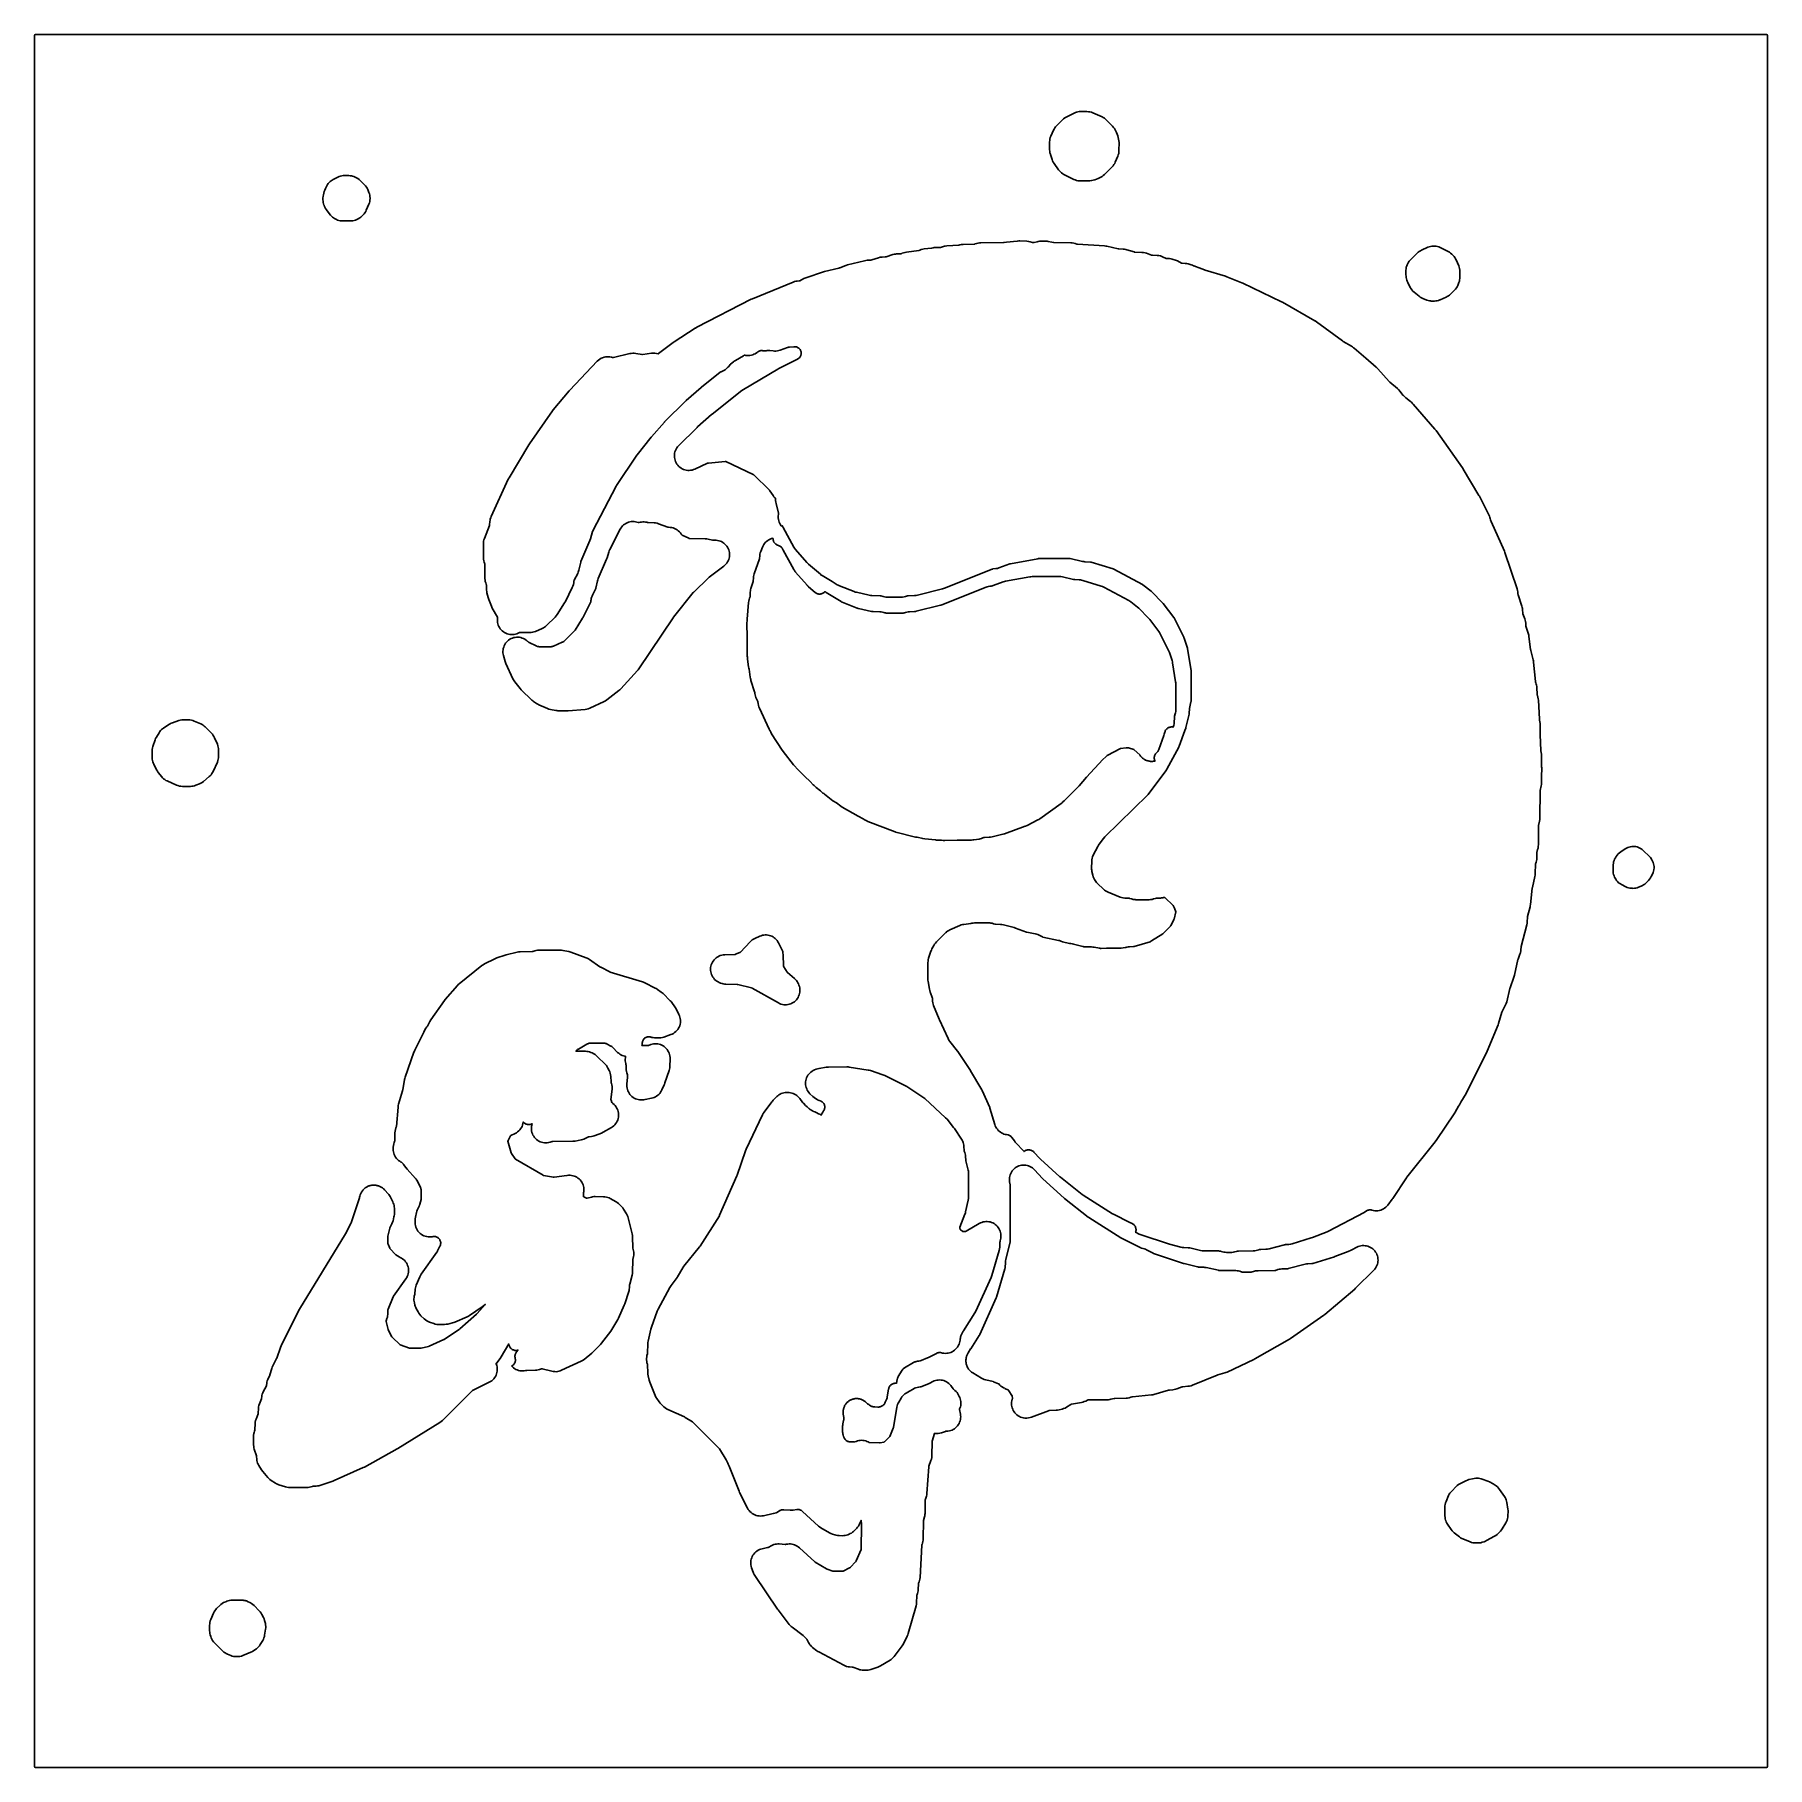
# Model space of a CAD drawing. Header units: millimetres. Extents: x 0 to 300, y 0 to 300.
import ezdxf

# ---------------------------------------------------------------- set-up
doc = ezdxf.new("R2010")
doc.units = ezdxf.units.MM
doc.layers.add('CUT', color=7, linetype='CONTINUOUS')

msp = doc.modelspace()

# ---------------------------------------------------------------- linework, layer by layer
at = {"layer": 'CUT'}
for points in [[(0, 0.0614), (0, 299.9386), (0.0029, 299.9971), (0.0614, 300), (299.9341, 300), (299.9926, 299.9971), (299.9954, 299.9386), (299.9954, 0.0614), (299.9926, 0.0029), (299.9341, 0), (0.0614, 0), (0.0029, 0.0029)], [(175.8683, 279.2667), (176.1635, 278.3671), (176.2509, 278.139), (176.3602, 277.9206), (176.4902, 277.7138), (176.4906, 277.7133), (177.2705, 276.5981), (177.4236, 276.401), (177.5956, 276.2201), (177.7848, 276.0572), (177.9893, 275.914), (178.207, 275.792), (179.9466, 274.9279), (180.156, 274.8356), (180.3729, 274.7628), (180.5956, 274.7102), (180.8222, 274.6782), (181.0508, 274.667), (182.3866, 274.6627), (182.6883, 274.68), (182.9856, 274.7336), (183.5712, 274.8761), (183.8535, 274.9627), (184.1236, 275.082), (184.5857, 275.3197), (184.8092, 275.4497), (185.018, 275.602), (185.21, 275.7751), (186.5688, 277.1338), (186.7282, 277.3092), (186.8704, 277.4988), (186.9939, 277.7011), (187.0977, 277.9141), (187.5364, 278.9344), (187.624, 279.1704), (187.6875, 279.414), (187.7262, 279.6627), (187.7396, 279.9141), (187.744, 281.3215), (187.7267, 281.623), (187.6732, 281.9203), (187.53, 282.5086), (187.4443, 282.7884), (187.3265, 283.0562), (187.0943, 283.5101), (186.9652, 283.7331), (186.8139, 283.9417), (186.6419, 284.1336), (185.5594, 285.2228), (185.39, 285.3784), (185.2069, 285.5176), (185.0119, 285.6395), (184.8064, 285.7429), (183.2093, 286.4568), (182.9661, 286.5507), (182.7145, 286.6186), (182.4571, 286.6601), (182.1969, 286.6745), (181.0964, 286.6779), (180.8642, 286.6678), (180.634, 286.6362), (180.4077, 286.5834), (180.1873, 286.5098), (179.9747, 286.416), (178.6059, 285.7348), (178.3714, 285.6019), (178.1527, 285.4445), (177.9521, 285.2644), (176.9145, 284.2268), (176.7557, 284.0523), (176.6141, 283.8636), (176.4909, 283.6624), (176.3872, 283.4504), (175.9415, 282.4186), (175.9389, 282.4127), (175.8499, 282.1739), (175.7857, 281.9273), (175.7469, 281.6754), (175.734, 281.4208), (175.7343, 280.0765), (175.7482, 279.8133), (175.7898, 279.5531), (175.8585, 279.2987), (175.8651, 279.2788)], [(50.648, 269.4935), (50.6515, 269.489), (51.2381, 268.7468), (51.3876, 268.5745), (51.5521, 268.4165), (51.7303, 268.2742), (51.9208, 268.1487), (52.1219, 268.0411), (52.2474, 267.9812), (52.4525, 267.8942), (52.6646, 267.8259), (52.8819, 267.7766), (53.1027, 267.747), (53.3253, 267.7371), (54.6555, 267.7372), (54.8842, 267.7477), (55.111, 267.7791), (55.3339, 267.8311), (55.5512, 267.9033), (55.7609, 267.995), (56.0314, 268.1284), (56.2733, 268.2649), (56.4985, 268.4274), (56.7044, 268.6138), (56.8965, 268.8084), (57.0533, 268.9828), (57.1931, 269.1711), (57.3146, 269.3717), (57.4168, 269.5829), (57.8665, 270.6353), (57.9529, 270.8694), (58.0157, 271.1109), (58.054, 271.3575), (58.0675, 271.6067), (58.068, 271.7158), (58.0573, 271.9578), (58.0233, 272.1976), (57.9662, 272.433), (57.8866, 272.6617), (57.6834, 273.1656), (57.5768, 273.3956), (57.4474, 273.6137), (57.2966, 273.8175), (57.126, 274.005), (56.3689, 274.7565), (56.1681, 274.9354), (55.9493, 275.0917), (55.715, 275.2236), (55.4857, 275.3369), (55.276, 275.4288), (55.0588, 275.5011), (54.8358, 275.5533), (54.609, 275.5848), (54.3803, 275.5955), (53.6189, 275.5961), (53.3905, 275.5858), (53.1639, 275.5547), (52.9411, 275.503), (52.724, 275.4312), (52.5144, 275.3398), (51.7114, 274.9452), (51.7089, 274.944), (51.5068, 274.8328), (51.3157, 274.7034), (51.1374, 274.557), (50.9734, 274.3948), (50.825, 274.2181), (50.6936, 274.0285), (50.5801, 273.8276), (50.3404, 273.353), (50.2289, 273.098), (50.1464, 272.8321), (50.0049, 272.2661), (49.9619, 272.0562), (49.9574, 272.0174), (49.9464, 271.9614), (49.9234, 271.7535), (49.918, 271.5443), (49.9205, 271.3833), (49.9342, 271.1588), (49.9679, 270.9364), (50.0215, 270.718), (50.0946, 270.5052), (50.1045, 270.4829), (50.1106, 270.4654), (50.2049, 270.2568), (50.3807, 269.9109), (50.504, 269.6955)], [(171.7938, 106.8768), (171.9106, 106.9023), (172.0294, 106.9162), (172.1489, 106.9181), (172.2681, 106.9081), (172.3856, 106.8864), (172.5004, 106.853), (172.6114, 106.8084), (172.7173, 106.7529), (172.8172, 106.6872), (172.91, 106.6119), (172.9949, 106.5277), (174.0144, 105.4108), (174.1424, 105.2833), (177.5011, 102.2418), (177.5983, 102.1596), (181.3806, 99.1701), (181.5423, 99.0555), (186.6048, 95.8502), (186.7705, 95.7566), (189.6359, 94.3218), (189.7567, 94.2675), (189.8877, 94.2211), (189.9974, 94.1761), (190.1022, 94.1205), (190.2009, 94.0548), (190.2926, 93.9797), (190.3765, 93.8959), (190.4517, 93.8043), (190.5176, 93.7056), (190.5733, 93.601), (190.6184, 93.4913), (190.6526, 93.3778), (190.6753, 93.2614), (190.6864, 93.1433), (190.6858, 93.0248), (190.6736, 92.9068), (190.6497, 92.7907), (190.6145, 92.6774), (190.6037, 92.6519), (191.216, 92.3356), (191.3911, 92.2536), (191.5721, 92.1853), (196.2843, 90.6132), (196.4691, 90.5594), (198.4524, 90.0636), (198.6974, 90.0152), (198.946, 89.9915), (199.7303, 89.9561), (199.7847, 89.9525), (199.802, 89.9509), (199.91, 89.9366), (199.927, 89.9335), (199.9805, 89.9228), (201.8757, 89.4999), (202.1287, 89.4569), (202.3849, 89.4401), (205.0462, 89.4025), (205.1073, 89.4001), (205.1267, 89.3989), (205.2427, 89.3858), (205.3569, 89.3615), (205.3757, 89.3565), (205.4345, 89.3394), (205.6402, 89.2739), (205.8799, 89.2105), (206.1247, 89.1712), (206.3722, 89.1564), (207.0404, 89.1494), (207.2799, 89.1584), (207.5174, 89.1903), (207.7508, 89.2448), (208.0926, 89.342), (208.1457, 89.3559), (208.1626, 89.3599), (208.2654, 89.3796), (208.3695, 89.3903), (208.3869, 89.3913), (208.4417, 89.3932), (210.999, 89.4288), (211.2462, 89.4445), (211.4906, 89.4846), (211.7299, 89.5487), (211.9378, 89.6156), (211.994, 89.6322), (212.0119, 89.6371), (212.121, 89.6612), (212.2318, 89.675), (212.2504, 89.6764), (212.3089, 89.6795), (213.1766, 89.7056), (213.4532, 89.7294), (213.7253, 89.7836), (216.383, 90.4685), (216.4404, 90.4819), (216.4588, 90.4857), (216.5751, 90.5042), (216.5937, 90.5063), (216.6524, 90.5114), (217.1612, 90.5438), (217.4522, 90.5796), (217.7371, 90.6492), (221.0356, 91.6637), (221.2203, 91.7285), (223.7874, 92.744), (224.0275, 92.8539), (230.2036, 96.0879), (230.4367, 96.2266), (230.5533, 96.3048), (230.6055, 96.338), (230.6224, 96.3481), (230.7265, 96.4039), (230.8304, 96.4469), (230.938, 96.4795), (231.0483, 96.5012), (231.1602, 96.5119), (231.2727, 96.5115), (231.3845, 96.4999), (231.4946, 96.4774), (231.5461, 96.4614), (231.7933, 96.3982), (232.0457, 96.3606), (232.3006, 96.3489), (232.5553, 96.3633), (232.8073, 96.4035), (233.0538, 96.4692), (233.2924, 96.5597), (233.5204, 96.674), (233.7357, 96.811), (233.9359, 96.9692), (234.1189, 97.147), (234.2828, 97.3425), (235.0645, 98.3779), (235.1594, 98.5126), (237.5081, 102.0916), (237.5412, 102.1395), (237.5766, 102.1856), (242.488, 108.2796), (242.6195, 108.4585), (242.6465, 108.4989), (242.6547, 108.5102), (242.682, 108.552), (245.8749, 113.3256), (245.9562, 113.4556), (246.5492, 114.4719), (246.6979, 114.6995), (246.827, 114.9211), (246.9458, 115.1516), (247.8361, 116.6774), (247.9124, 116.8184), (251.4124, 123.8117), (251.4884, 123.9787), (251.4942, 123.9927), (253.3645, 128.535), (253.4483, 128.7715), (254.0412, 130.7571), (254.0465, 130.7734), (254.074, 130.8422), (254.0815, 130.8577), (254.6637, 131.9968), (254.7845, 132.273), (254.8711, 132.5617), (255.4094, 134.8482), (255.4284, 134.919), (255.4517, 134.9885), (256.1245, 136.8079), (256.2248, 137.1539), (256.8014, 139.8591), (256.8026, 139.8642), (256.8253, 139.9407), (256.8315, 139.9577), (257.1502, 140.7663), (257.2316, 141.0082), (257.2372, 141.033), (257.2393, 141.0395), (257.2698, 141.1774), (257.2879, 141.2572), (257.2883, 141.2612), (257.2949, 141.291), (257.3243, 141.547), (257.3551, 142.0358), (257.3567, 142.0537), (257.3688, 142.13), (257.3729, 142.1475), (258.3381, 145.8776), (258.3903, 146.1337), (258.4154, 146.3938), (258.4516, 147.2155), (258.453, 147.2357), (258.4662, 147.322), (258.4709, 147.3416), (258.9091, 148.995), (258.9509, 149.1809), (258.9783, 149.3694), (259.2842, 152.2258), (259.2939, 152.2962), (259.3077, 152.3659), (259.7326, 154.2151), (259.7761, 154.4588), (259.7767, 154.4675), (259.7798, 154.4851), (259.7987, 154.7328), (259.8411, 156.3565), (259.8419, 156.3736), (259.8462, 156.4101), (259.8569, 156.4448), (259.8631, 156.461), (259.8939, 156.5359), (259.9702, 156.7484), (260.0271, 156.9668), (260.0639, 157.1895), (260.0806, 157.4146), (260.1127, 158.5357), (260.1138, 158.5544), (260.1189, 158.5946), (260.1281, 158.634), (260.1338, 158.6519), (260.216, 158.8929), (260.2883, 159.1483), (260.3331, 159.41), (260.3347, 159.4349), (260.3404, 159.4705), (260.3553, 159.7144), (260.3959, 163.0818), (260.3983, 163.094), (260.5662, 163.8326), (260.6117, 164.0986), (260.6283, 164.3679), (260.6287, 164.4209), (260.6289, 164.4247), (260.666, 169.0636), (260.6732, 169.1282), (260.6769, 169.1475), (260.845, 169.9125), (260.8876, 170.1694), (260.9032, 170.4294), (260.9039, 170.5182), (260.9125, 170.705), (260.9118, 171.527), (260.924, 173.0774), (260.9212, 173.2177), (260.9103, 173.4431), (260.9089, 175.1572), (260.8942, 175.4262), (260.8506, 175.692), (260.7878, 175.9778), (260.6501, 178.8258), (260.6339, 180.7415), (260.6153, 181.026), (260.5643, 181.3066), (260.5216, 181.484), (260.3634, 184.7549), (260.3366, 185.0185), (260.2821, 185.2778), (260.2503, 185.3757), (260.2448, 185.3982), (260.2182, 185.475), (260.2004, 185.5299), (260.1876, 185.5631), (260.1703, 185.6131), (260.1392, 185.6912), (260.1372, 185.6964), (260.1359, 185.7008), (260.1255, 185.7412), (260.1191, 185.7863), (260.1179, 185.8075), (260.0876, 186.9232), (260.0726, 187.1374), (260.0392, 187.3495), (259.9878, 187.5579), (259.9187, 187.7612), (259.8629, 187.9047), (259.8569, 187.9213), (259.8465, 187.9577), (259.8396, 187.9949), (259.8376, 188.0124), (259.5356, 191.3547), (259.5076, 191.5646), (259.462, 191.7714), (259.0369, 193.3721), (259.0193, 193.4483), (259.0067, 193.5256), (258.7141, 195.7963), (258.6766, 196.0121), (258.6203, 196.2239), (258.1931, 197.5882), (258.1916, 197.5932), (258.1806, 197.6416), (258.1771, 197.667), (258.1753, 197.69), (258.153, 198.1101), (258.1252, 198.372), (258.0699, 198.6295), (257.9879, 198.8797), (257.6594, 199.7284), (257.653, 199.7464), (257.6421, 199.7861), (257.6353, 199.8268), (257.6336, 199.8458), (257.5976, 200.4111), (257.5757, 200.6183), (257.5366, 200.823), (257.4806, 201.0238), (256.8322, 203.0219), (256.8264, 203.0416), (256.8084, 203.1283), (256.8059, 203.1487), (256.7719, 203.5041), (256.7291, 203.7834), (256.6551, 204.056), (254.5614, 210.3394), (254.4678, 210.5786), (252.1627, 215.6796), (252.1551, 215.6977), (252.1284, 215.7782), (252.1237, 215.7972), (252.0746, 216.0217), (252.0218, 216.2222), (251.9527, 216.4176), (251.8676, 216.6066), (250.1312, 220.0725), (250.0508, 220.2204), (247.3586, 224.7967), (247.3582, 224.7973), (247.2405, 224.9788), (242.6409, 231.4446), (242.4879, 231.6387), (242.4872, 231.6395), (242.4285, 231.714), (238.6838, 236.0215), (238.5517, 236.162), (238.5015, 236.2078), (238.3673, 236.3489), (238.2051, 236.4922), (237.3973, 237.1459), (236.9803, 237.4978), (236.9721, 237.5062), (236.9578, 237.524), (236.3826, 238.2847), (236.1992, 238.5007), (235.9924, 238.6946), (235.979, 238.7058), (235.9693, 238.715), (234.6573, 239.8114), (234.5931, 239.8693), (234.5325, 239.9325), (232.578, 242.1284), (232.3384, 242.3637), (232.2966, 242.3996), (232.2493, 242.4457), (230.46, 243.9752), (228.4437, 245.7052), (228.3489, 245.7799), (228.3339, 245.7927), (228.1618, 245.9272), (227.9787, 246.0462), (226.5358, 246.8965), (226.4837, 246.929), (226.4345, 246.9634), (221.9492, 250.2765), (221.7045, 250.4361), (221.6836, 250.448), (221.6728, 250.4551), (216.0578, 253.6636), (215.8999, 253.7465), (215.8998, 253.7466), (209.1859, 256.9714), (209.0323, 257.0389), (206.435, 258.0784), (206.3969, 258.0936), (206.185, 258.1676), (202.6873, 259.2147), (202.2519, 259.3771), (201.4621, 259.6717), (201.1694, 259.7808), (200.6932, 259.9584), (200.6391, 259.9865), (200.4552, 260.0725), (200.265, 260.1433), (199.8888, 260.2662), (199.6909, 260.3219), (199.489, 260.3612), (199.2847, 260.3838), (199.1811, 260.3909), (198.6571, 260.4354), (198.6372, 260.4376), (198.608, 260.4433), (198.5953, 260.4482), (198.5782, 260.4565), (197.8796, 260.8154), (197.6997, 260.899), (197.5136, 260.9681), (197.118, 261.0974), (196.92, 261.1532), (196.7181, 261.1925), (196.5136, 261.2151), (196.4102, 261.2222), (195.8805, 261.2671), (195.8623, 261.2691), (195.8394, 261.2734), (195.8248, 261.279), (195.8079, 261.287), (195.4005, 261.4931), (195.1564, 261.6006), (194.9021, 261.6815), (194.6407, 261.7349), (194.3751, 261.7601), (194.3664, 261.7604), (193.5166, 261.7955), (193.4969, 261.7968), (193.4548, 261.803), (193.4136, 261.8136), (193.3949, 261.82), (192.5012, 262.1536), (192.2436, 262.2342), (191.9788, 262.2866), (191.7099, 262.3101), (190.4607, 262.3515), (190.444, 262.3524), (190.4079, 262.3569), (190.3722, 262.3646), (190.3565, 262.3691), (189.1214, 262.7535), (188.9139, 262.8084), (188.7024, 262.8454), (188.4885, 262.864), (187.718, 262.898), (187.701, 262.8991), (187.6283, 262.9089), (187.6116, 262.9123), (185.6418, 263.3625), (185.4468, 263.399), (185.2495, 263.4199), (180.584, 263.7277), (180.5613, 263.7299), (180.4646, 263.7483), (180.4487, 263.7528), (180.1489, 263.8494), (179.9075, 263.914), (179.8986, 263.9155), (179.8967, 263.916), (179.6539, 263.9554), (179.4084, 263.9708), (176.4472, 264.0107), (176.4301, 264.0134), (176.0903, 264.0748), (175.4932, 264.2064), (175.2916, 264.2423), (175.0877, 264.2616), (174.883, 264.2641), (174.3246, 264.248), (174.2995, 264.2462), (174.1833, 264.2438), (173.9685, 264.2301), (173.7557, 264.198), (173.5465, 264.1477), (173.0303, 263.9999), (172.7928, 264.0253), (172.7698, 264.0278), (172.7687, 264.0279), (172.7686, 264.0279), (172.3461, 264.1404), (172.0806, 264.1958), (171.8106, 264.2222), (170.5642, 264.2759), (170.3741, 264.2769), (170.1845, 264.2634), (170.1049, 264.2547), (168.2676, 264.0535), (167.8797, 264.011), (167.8206, 264.0061), (167.7614, 264.004), (163.8434, 263.9662), (163.5971, 263.9517), (163.5952, 263.9514), (163.5926, 263.9512), (163.3476, 263.912), (163.1077, 263.8488), (162.8125, 263.755), (162.7941, 263.7498), (162.7092, 263.734), (162.7077, 263.7338), (162.6897, 263.733), (160.739, 263.6939), (160.4668, 263.6735), (160.1984, 263.6235), (159.9925, 263.5614), (157.9526, 263.4335), (157.673, 263.4), (157.4858, 263.3559), (157.4533, 263.3498), (157.4297, 263.3426), (157.399, 263.3354), (157.3615, 263.3219), (157.1907, 263.2701), (156.9868, 263.1958), (156.9682, 263.1896), (156.9273, 263.1794), (156.8916, 263.1743), (156.8783, 263.173), (156.8661, 263.1722), (155.9843, 263.1401), (155.7612, 263.122), (155.5406, 263.084), (155.3243, 263.0263), (155.302, 263.0182), (154.0365, 262.8939), (153.7699, 262.8531), (153.5092, 262.7839), (153.2576, 262.6869), (153.2034, 262.6626), (153.1665, 262.6469), (153.1326, 262.6356), (153.0941, 262.6267), (153.0759, 262.6239), (150.95, 262.3499), (150.6991, 262.3045), (150.4541, 262.2337), (150.2176, 262.1383), (150.1384, 262.1016), (150.1217, 262.0943), (150.0848, 262.0814), (150.0461, 262.0758), (150.0279, 262.0745), (149.2402, 262.0383), (149.0243, 262.019), (148.8108, 261.981), (148.6014, 261.9246), (147.4198, 261.551), (147.3978, 261.5448), (147.3012, 261.5267), (147.2785, 261.5246), (146.7174, 261.4889), (146.4145, 261.4509), (146.1186, 261.3763), (144.9264, 260.9971), (144.9043, 260.9908), (144.807, 260.9725), (144.7841, 260.9704), (144.1434, 260.9296), (143.9188, 260.905), (143.6973, 260.8603), (140.7368, 260.1219), (140.4261, 260.0225), (139.4209, 259.6268), (139.3405, 259.5984), (139.2583, 259.5759), (136.7723, 258.9888), (136.5561, 258.9274), (133.5299, 257.9185), (133.3521, 257.8516), (133.1799, 257.7714), (132.463, 257.4038), (132.4474, 257.3963), (132.4129, 257.3824), (132.3768, 257.3752), (132.3595, 257.3729), (132.0273, 257.3377), (131.7956, 257.3021), (131.5682, 257.245), (131.3472, 257.1668), (124.2611, 254.2786), (124.2609, 254.2785), (124.0602, 254.1862), (114.6279, 249.3308), (114.4158, 249.2081), (114.4054, 249.2014), (114.3836, 249.1888), (110.7064, 246.8127), (110.5481, 246.7015), (108.0313, 244.7839), (107.9845, 244.7516), (107.9282, 244.7594), (107.637, 244.8135), (107.3592, 244.8492), (107.0792, 244.8536), (106.8004, 244.8267), (105.2999, 244.5962), (105.2784, 244.5935), (105.2337, 244.5916), (105.189, 244.5946), (105.1675, 244.5978), (104.0628, 244.7944), (103.8097, 244.8262), (103.5547, 244.832), (103.3004, 244.8119), (103.0495, 244.7659), (100.1966, 244.0912), (100.1778, 244.0872), (100.1388, 244.0819), (100.1006, 244.0919), (100.0536, 244.1079), (100.053, 244.1059), (99.8568, 244.1668), (99.6031, 244.2175), (99.3454, 244.2416), (99.0866, 244.2391), (98.8295, 244.2098), (98.5768, 244.154), (98.3312, 244.0724), (98.0954, 243.9659), (97.8718, 243.8356), (97.8488, 243.8205), (97.6169, 243.6489), (97.4063, 243.4516), (92.6399, 238.4398), (92.5276, 238.3135), (89.8023, 235.0296), (89.6798, 234.8693), (85.6488, 229.1264), (85.5513, 228.9763), (82.1377, 223.287), (82.0083, 223.0414), (79.04, 216.5577), (78.957, 216.3532), (78.8924, 216.1421), (78.8467, 215.9261), (78.8203, 215.707), (78.7779, 215.1511), (78.776, 215.1316), (78.7689, 215.0917), (78.7579, 215.0527), (78.7512, 215.0342), (77.859, 212.7543), (77.7836, 212.5309), (77.7295, 212.3013), (77.6972, 212.0677), (77.6872, 211.8321), (77.6977, 209.4701), (77.7147, 209.1899), (77.763, 208.9134), (77.842, 208.644), (77.9002, 208.4802), (77.9069, 208.4599), (77.9171, 208.4169), (77.9226, 208.3731), (77.9236, 208.3517), (77.9678, 205.8114), (77.9842, 205.5652), (78.0249, 205.3218), (78.0894, 205.0835), (78.177, 204.8528), (78.1806, 204.8446), (78.1875, 204.8277), (78.1994, 204.792), (78.2045, 204.7551), (78.2057, 204.7367), (78.2471, 203.8129), (78.27, 203.5692), (78.3166, 203.3289), (78.5149, 202.5208), (78.6137, 202.2082), (79.0704, 201.0372), (79.223, 200.7157), (80.1136, 199.1397), (80.1284, 199.1135), (80.1556, 199.0592), (80.1423, 198.9556), (80.1233, 198.719), (80.1267, 198.4816), (80.1527, 198.2457), (80.201, 198.0132), (80.2024, 198.0079), (80.2751, 197.7737), (80.3705, 197.5477), (80.4876, 197.3322), (80.6252, 197.1292), (80.782, 196.9406), (80.9566, 196.7683), (81.1472, 196.614), (81.352, 196.4791), (81.5691, 196.3649), (81.7963, 196.2725), (82.0314, 196.2028), (82.2723, 196.1565), (82.5165, 196.134), (82.7617, 196.1356), (83.0057, 196.1611), (83.2459, 196.2105), (83.4802, 196.2832), (83.7062, 196.3784), (83.8232, 196.4419), (83.8725, 196.4656), (83.9338, 196.4686), (84.1781, 196.4686), (84.1833, 196.4684), (85.6995, 196.4686), (85.9531, 196.4816), (86.2041, 196.5202), (86.4499, 196.5841), (86.688, 196.6725), (86.6881, 196.6726), (87.8693, 197.1813), (88.0809, 197.2846), (88.2819, 197.4073), (88.4705, 197.5483), (88.6449, 197.7065), (90.1139, 199.1703), (90.2946, 199.3709), (90.4526, 199.5899), (91.7652, 201.6328), (91.9009, 201.872), (93.0923, 204.2709), (93.2039, 204.5317), (93.2852, 204.8036), (93.3352, 205.0829), (93.3781, 205.4378), (93.3806, 205.4552), (93.3882, 205.4909), (93.4018, 205.5243), (93.4096, 205.5404), (94.0172, 206.7174), (94.1049, 206.9063), (94.1766, 207.1018), (94.2318, 207.3025), (94.544, 208.6564), (94.5483, 208.6737), (94.5713, 208.7437), (94.5779, 208.7603), (96.1516, 212.4242), (96.2609, 212.7332), (96.6083, 213.967), (96.6143, 213.9864), (96.6452, 214.0645), (96.6541, 214.0827), (100.6823, 221.8458), (100.7152, 221.9051), (100.7513, 221.9625), (104.2434, 227.1835), (104.274, 227.2272), (104.3064, 227.2694), (106.7415, 230.3019), (106.7592, 230.3234), (106.7774, 230.3445), (109.0232, 232.8945), (109.0505, 232.9245), (109.0787, 232.9536), (112.7275, 236.5815), (112.7533, 236.6065), (112.7799, 236.6307), (115.3853, 238.9337), (115.4108, 238.9556), (115.4369, 238.9768), (118.7139, 241.5677), (118.7648, 241.6039), (118.8482, 241.6312), (119.0931, 241.7258), (119.3268, 241.8457), (119.5466, 241.9893), (119.7501, 242.1553), (119.9559, 242.342), (120.1254, 242.5111), (120.2779, 242.6958), (120.4121, 242.8941), (120.4263, 242.9174), (120.4735, 242.9588), (120.9759, 243.356), (121.0414, 243.4043), (121.1098, 243.4481), (121.3494, 243.5904), (122.7091, 244.3982), (122.8702, 244.494), (122.9208, 244.5209), (122.939, 244.5179), (123.1359, 244.4762), (123.3737, 244.4493), (123.6129, 244.4453), (123.8515, 244.4641), (124.0871, 244.5056), (124.3177, 244.5695), (124.5411, 244.6551), (124.7553, 244.7617), (124.9584, 244.8883), (125.089, 244.9883), (125.0894, 244.9879), (125.2306, 245.0957), (125.3249, 245.1541), (125.4245, 245.203), (125.5284, 245.242), (125.6356, 245.2706), (125.745, 245.2887), (125.8557, 245.2959), (125.9666, 245.2923), (126.1008, 245.2748), (126.3745, 245.2541), (126.6489, 245.2637), (126.8307, 245.2901), (126.831, 245.288), (127.0041, 245.3144), (127.1132, 245.3204), (127.2279, 245.3157), (127.247, 245.314), (127.3068, 245.3071), (127.8583, 245.2307), (128.1024, 245.209), (128.3474, 245.2113), (128.5909, 245.2375), (128.8308, 245.2875), (129.0646, 245.3607), (130.3567, 245.8359), (130.4114, 245.8546), (130.4289, 245.8601), (130.5354, 245.8885), (130.6441, 245.9068), (130.6624, 245.9091), (130.7199, 245.9147), (131.469, 245.9709), (131.5303, 245.974), (131.5498, 245.9745), (131.667, 245.9718), (131.7777, 245.9582), (131.8865, 245.9339), (131.9924, 245.899), (132.0944, 245.8539), (132.1915, 245.7989), (132.2827, 245.7347), (132.3671, 245.6619), (132.4441, 245.5811), (132.5127, 245.4932), (132.5723, 245.399), (132.6224, 245.2993), (132.6625, 245.1952), (132.6922, 245.0877), (132.7112, 244.9778), (132.7193, 244.8666), (132.7164, 244.7551), (132.7026, 244.6444), (132.678, 244.5356), (132.6429, 244.4298), (132.5975, 244.3279), (132.5424, 244.231), (132.478, 244.1399), (132.405, 244.0556), (132.324, 243.9789), (132.236, 243.9105), (132.1368, 243.848), (132.1198, 243.8384), (132.0656, 243.8096), (128.8385, 242.1956), (128.6799, 242.109), (122.7252, 238.5714), (122.4516, 238.3832), (117.3043, 234.3137), (117.199, 234.2257), (114.7884, 232.0949), (114.6815, 231.9946), (111.4957, 228.8269), (111.3285, 228.6434), (111.1804, 228.4441), (111.0528, 228.2311), (110.9469, 228.0065), (110.8638, 227.7725), (110.8044, 227.5315), (110.7691, 227.2857), (110.7585, 227.0376), (110.7724, 226.7897), (110.8109, 226.5444), (110.8735, 226.3042), (110.9597, 226.0713), (111.0685, 225.8482), (111.1989, 225.6369), (111.3497, 225.4396), (111.5192, 225.2582), (111.706, 225.0946), (111.908, 224.9502), (112.1234, 224.8267), (112.3499, 224.7251), (112.5854, 224.6464), (112.8276, 224.5915), (113.074, 224.5609), (113.3222, 224.5549), (113.5698, 224.5736), (113.8143, 224.6167), (114.0533, 224.6839), (114.2845, 224.7744), (116.5239, 225.7824), (116.5425, 225.7902), (116.5838, 225.8036), (116.6263, 225.8126), (116.6463, 225.8152), (119.5594, 226.1081), (119.5762, 226.1094), (119.6124, 226.1097), (119.6461, 226.0974), (119.6617, 226.0904), (124.4302, 223.838), (124.4492, 223.8284), (124.4881, 223.8043), (124.524, 223.7759), (124.5395, 223.7614), (127.2095, 221.1107), (127.2223, 221.0974), (127.273, 221.0361), (127.2837, 221.021), (127.8481, 220.1837), (127.9844, 220.0003), (128.1367, 219.8301), (128.2564, 219.7188), (128.2763, 219.6982), (128.2807, 219.6374), (128.2875, 219.3386), (128.3086, 219.0655), (128.3595, 218.7964), (128.7631, 217.1597), (128.7745, 217.1017), (128.7747, 217.0427), (128.7542, 216.5701), (128.7558, 216.3225), (128.7818, 216.0763), (128.832, 215.8339), (128.906, 215.5976), (129.003, 215.3698), (129.122, 215.1527), (129.2416, 214.9781), (129.2531, 214.9873), (129.2641, 214.9945), (129.3393, 214.8864), (129.3683, 214.9071), (129.462, 214.9612), (129.4971, 214.8703), (129.5943, 214.6722), (131.4444, 211.2889), (131.5852, 211.0612), (131.7496, 210.8499), (133.7133, 208.5868), (133.8418, 208.4495), (133.9802, 208.3223), (136.0409, 206.5665), (136.198, 206.4432), (136.3644, 206.3328), (138.0775, 205.2922), (138.9541, 204.7598), (139.1395, 204.6577), (139.3329, 204.5716), (141.8905, 203.5606), (142.0791, 203.4946), (142.2724, 203.4439), (144.5112, 202.9514), (144.7425, 202.9118), (144.9765, 202.894), (146.4133, 202.8528), (146.4318, 202.8518), (146.4697, 202.8472), (146.507, 202.839), (146.5247, 202.8338), (146.8944, 202.7162), (147.1429, 202.651), (147.3968, 202.6116), (147.6533, 202.5985), (150.0098, 202.5994), (150.2737, 202.6135), (150.5348, 202.6553), (150.7899, 202.7245), (151.1208, 202.8333), (151.1389, 202.8388), (151.177, 202.8474), (151.2157, 202.8524), (151.2346, 202.8534), (152.3447, 202.8889), (152.6087, 202.9114), (152.869, 202.9617), (157.1939, 204.0387), (157.5185, 204.1435), (165.8044, 207.4586), (165.8205, 207.4646), (165.8546, 207.475), (165.8895, 207.4823), (165.9061, 207.4847), (166.3954, 207.5441), (166.6798, 207.5955), (166.9564, 207.6794), (168.8457, 208.3739), (168.8619, 208.3794), (168.9302, 208.3981), (168.947, 208.4015), (173.6905, 209.2659), (173.7079, 209.2686), (173.7804, 209.2753), (173.7981, 209.2757), (179.1282, 209.2927), (179.1505, 209.2921), (179.2423, 209.2821), (179.2642, 209.2778), (181.4142, 208.7933), (181.6261, 208.7551), (181.8406, 208.7352), (182.8323, 208.6863), (182.8378, 208.6859), (182.8883, 208.6794), (182.9133, 208.6739), (182.9367, 208.6673), (186.7585, 207.4878), (186.7764, 207.4818), (186.8488, 207.4517), (186.8657, 207.4431), (191.7893, 204.8179), (191.8046, 204.8093), (191.8655, 204.7696), (191.8795, 204.759), (193.2879, 203.6515), (193.3476, 203.6014), (193.4039, 203.5476), (195.2926, 201.627), (195.346, 201.5691), (195.3956, 201.5079), (197.2131, 199.1083), (197.2238, 199.0934), (197.2639, 199.0289), (197.2724, 199.0127), (198.9429, 195.6732), (198.9788, 195.5945), (199.0091, 195.5136), (199.5946, 193.7613), (199.5962, 193.7561), (199.6158, 193.6775), (199.6193, 193.6587), (200.2154, 189.9114), (200.2161, 189.9061), (200.2225, 189.8281), (200.223, 189.8097), (200.2156, 184.572), (200.2151, 184.5542), (200.2117, 184.5172), (200.205, 184.4806), (200.2007, 184.4637), (200.0408, 183.8906), (199.9803, 183.6136), (199.9515, 183.3315), (199.9118, 182.4515), (199.9104, 182.4318), (199.8987, 182.3509), (199.8944, 182.3316), (199.3277, 180.0523), (199.3106, 179.9905), (199.2903, 179.9296), (199.1323, 179.4949), (198.1559, 176.8081), (198.122, 176.7246), (198.0821, 176.6439), (196.0285, 172.8471), (195.9857, 172.7741), (195.9379, 172.7042), (195.8301, 172.5576), (195.8276, 172.5542), (192.8178, 168.4628), (192.8145, 168.4586), (192.7623, 168.3979), (192.7491, 168.3844), (185.3007, 161.1076), (185.0597, 160.8351), (184.3095, 159.8512), (184.1776, 159.6604), (184.064, 159.4583), (183.2913, 157.9214), (183.1815, 157.6693), (183.1001, 157.4067), (183.048, 157.1368), (183.0258, 156.8627), (182.9968, 155.7327), (183.0002, 155.5226), (183.0213, 155.3135), (183.0598, 155.1069), (183.2113, 154.45), (183.2864, 154.1896), (183.3892, 153.9389), (183.5186, 153.7008), (183.6215, 153.5336), (183.7368, 153.3625), (183.8658, 153.2016), (184.0077, 153.0518), (185.0437, 152.0446), (185.2267, 151.8834), (185.4245, 151.7407), (185.6352, 151.618), (185.857, 151.5163), (187.918, 150.691), (188.1839, 150.6015), (188.4581, 150.5423), (188.7373, 150.5143), (189.4672, 150.4821), (189.4859, 150.4809), (189.524, 150.4755), (189.5615, 150.4667), (189.5794, 150.4611), (189.874, 150.3615), (189.8801, 150.3594), (190.0949, 150.2973), (190.1253, 150.2914), (190.135, 150.2887), (190.1628, 150.2841), (190.3144, 150.2546), (190.3861, 150.2473), (190.4023, 150.2446), (190.4234, 150.2434), (190.5369, 150.2318), (190.6653, 150.2301), (190.6728, 150.2297), (190.6989, 150.2297), (190.7605, 150.2289), (190.7834, 150.2296), (192.9629, 150.2277), (193.2237, 150.2411), (193.4817, 150.2817), (193.7341, 150.3489), (194.0796, 150.4606), (194.0967, 150.4657), (194.1329, 150.4739), (194.1699, 150.4788), (194.1872, 150.4799), (194.8652, 150.5083), (194.8903, 150.5094), (194.8961, 150.5096), (194.983, 150.5183), (195.0464, 150.5243), (195.0948, 150.5286), (195.099, 150.5294), (195.1566, 150.5349), (195.1624, 150.5361), (195.1796, 150.5378), (195.3461, 150.5738), (195.4186, 150.5886), (195.4263, 150.5911), (195.4582, 150.598), (195.5747, 150.6303), (195.6304, 150.6122), (195.6571, 150.6021), (195.6836, 150.5781), (195.8549, 150.4223), (195.9426, 150.3427), (196.8556, 149.5128), (197.1396, 149.2206), (197.241, 148.993), (197.2985, 148.864), (197.3458, 148.7577), (197.3565, 148.7338), (197.5613, 148.1038), (197.2697, 146.8566), (197.2641, 146.8353), (197.2318, 146.7461), (197.2226, 146.7262), (196.7406, 145.762), (196.7314, 145.7447), (196.7087, 145.7092), (196.6825, 145.6762), (196.6691, 145.6619), (195.3509, 144.3202), (193.3618, 143.0809), (193.2026, 142.9892), (193.1835, 142.9789), (193.1328, 142.957), (190.3876, 142.1283), (190.3698, 142.1235), (190.2747, 142.107), (190.2524, 142.1051), (189.5519, 142.0677), (189.3309, 142.0461), (189.1128, 142.0049), (188.8991, 141.9445), (188.8366, 141.9207), (188.1284, 141.831), (187.5049, 141.8262), (186.6392, 141.8196), (185.6045, 141.8116), (184.6738, 141.8044), (184.4789, 141.8044), (184.4606, 141.8049), (184.3817, 141.8126), (184.3635, 141.8157), (183.4142, 142.0035), (183.2089, 142.0353), (183.0017, 142.0499), (182.9387, 142.0517), (182.9316, 142.0524), (181.6012, 142.0929), (181.5892, 142.0936), (181.5151, 142.1043), (181.4942, 142.1092), (179.8819, 142.5348), (179.6414, 142.5858), (179.397, 142.6129), (179.3642, 142.6149), (179.2981, 142.6307), (179.2168, 142.6501), (179.1982, 142.6546), (177.9627, 142.9499), (177.6508, 143.0716), (177.4592, 143.1376), (177.2629, 143.1878), (174.5823, 143.7592), (174.5771, 143.7604), (174.571, 143.7622), (174.4886, 143.7926), (174.4685, 143.8021), (173.8995, 144.0921), (173.6847, 144.1892), (173.4617, 144.2655), (173.2325, 144.3206), (171.8091, 144.592), (171.804, 144.5931), (171.7269, 144.6142), (171.7097, 144.6201), (169.8325, 145.3143), (169.569, 145.3956), (167.7191, 145.8558), (167.4741, 145.904), (167.2255, 145.9274), (166.3851, 145.9644), (166.3712, 145.9654), (166.3506, 145.968), (166.3287, 145.9711), (166.291, 145.9801), (166.2738, 145.9856), (166.0369, 146.0672), (165.7759, 146.1416), (165.5084, 146.1873), (165.4338, 146.1918), (165.4301, 146.1923), (165.406, 146.1935), (165.2375, 146.2036), (165.1806, 146.204), (165.175, 146.2042), (165.1532, 146.2042), (163.1231, 146.2165), (162.7992, 146.1974), (162.7688, 146.1937), (162.7189, 146.1934), (162.4835, 146.1813), (162.2503, 146.147), (162.102, 146.1107), (160.8863, 145.9595), (160.6429, 145.9169), (160.4048, 145.8505), (160.1745, 145.7609), (158.4637, 144.996), (158.263, 144.8952), (158.0721, 144.7768), (157.8926, 144.6417), (157.8651, 144.6168), (157.7876, 144.557), (157.6237, 144.4055), (156.9051, 143.6791), (156.1213, 142.9037), (155.9556, 142.7229), (155.8084, 142.5267), (155.6812, 142.317), (155.356, 141.7167), (155.255, 141.5076), (155.1738, 141.2901), (154.7878, 140.0875), (154.7226, 139.8421), (154.6826, 139.5913), (154.6682, 139.3377), (154.6519, 136.4957), (154.6596, 136.2852), (154.685, 136.076), (154.9052, 134.7358), (154.9611, 134.48), (155.0435, 134.2314), (155.0911, 134.1096), (155.4123, 133.2874), (155.4187, 133.2696), (155.4297, 133.2304), (155.4366, 133.1902), (155.4384, 133.1713), (155.4723, 132.6873), (155.475, 132.6486), (155.5063, 132.3921), (155.5639, 132.1403), (155.6473, 131.8957), (156.5866, 129.5442), (156.6392, 129.4221), (158.1426, 126.1718), (158.2803, 125.9146), (158.3281, 125.8459), (158.3402, 125.8257), (158.4016, 125.7405), (158.447, 125.6752), (158.465, 125.6524), (159.7565, 124.0113), (159.7843, 123.9746), (159.8106, 123.9368), (162.0175, 120.6379), (162.0315, 120.6163), (162.0427, 120.5977), (163.9716, 117.292), (164.001, 117.2385), (164.0277, 117.1835), (165.3559, 114.2545), (165.3656, 114.2312), (165.3911, 114.1555), (166.2503, 111.3009), (166.329, 111.0779), (166.4285, 110.8634), (166.5478, 110.6593), (166.6859, 110.4673), (166.8414, 110.2893), (167.0131, 110.1267), (167.1994, 109.9811), (167.3986, 109.8537), (167.609, 109.7457), (167.8286, 109.6581), (168.0555, 109.5916), (168.2877, 109.5469), (168.4683, 109.5209), (168.5763, 109.4941), (168.6818, 109.4567), (168.783, 109.409), (168.8791, 109.3516), (168.969, 109.2849), (169.052, 109.2098), (169.1309, 109.1227), (169.1433, 109.1075), (169.1812, 109.0589), (169.6262, 108.4581), (169.7887, 108.2606), (171.3004, 106.6043), (171.3689, 106.6637), (171.4666, 106.7326), (171.5707, 106.7915), (171.6801, 106.8397)], [(239.9137, 254.5465), (240.1382, 254.4144), (240.3753, 254.3064), (241.0204, 254.0523), (241.2452, 253.9759), (241.4763, 253.9211), (241.5049, 253.9171), (241.5096, 253.916), (241.6149, 253.9019), (241.7115, 253.8885), (241.7159, 253.8883), (241.7442, 253.8845), (241.9808, 253.8753), (242.3463, 253.8784), (242.5959, 253.893), (242.8427, 253.9325), (243.0844, 253.9964), (243.3185, 254.0841), (243.3229, 254.086), (244.3752, 254.5417), (244.5865, 254.6453), (244.7872, 254.7683), (244.9754, 254.9096), (245.1495, 255.0681), (245.8268, 255.7453), (245.9972, 255.934), (246.1476, 256.1391), (246.2764, 256.3584), (246.3822, 256.5897), (246.5895, 257.1113), (246.6672, 257.3379), (246.7229, 257.5709), (246.756, 257.8082), (246.7663, 258.0475), (246.7614, 258.9943), (246.7477, 259.2429), (246.7094, 259.4889), (246.6468, 259.7299), (246.5605, 259.9634), (246.1205, 260.9936), (246.0165, 261.2082), (245.8925, 261.412), (245.7496, 261.6029), (245.5892, 261.7794), (245.369, 261.9997), (245.1659, 262.1817), (244.9442, 262.3406), (244.7065, 262.4743), (243.3454, 263.1452), (243.1219, 263.2421), (242.8901, 263.3168), (242.6521, 263.3686), (242.4102, 263.397), (242.1666, 263.4017), (241.9238, 263.3827), (241.684, 263.3401), (241.4494, 263.2744), (241.2224, 263.1862), (240.1281, 262.6985), (239.9213, 262.5946), (239.725, 262.472), (239.5409, 262.3318), (239.3705, 262.1751), (238.1636, 260.9577), (238.1588, 260.9528), (237.9999, 260.7766), (237.8585, 260.5862), (237.7358, 260.3832), (237.6329, 260.1695), (237.5507, 259.9469), (237.4899, 259.7176), (237.4512, 259.4836), (237.4137, 259.1638), (237.3968, 258.8932), (237.4093, 258.6223), (237.4745, 257.9751), (237.5088, 257.7442), (237.5644, 257.5175), (237.6409, 257.2969), (237.7377, 257.0845), (237.7442, 257.0717), (238.1815, 256.2195), (238.3095, 255.9986), (238.4593, 255.7919), (238.6295, 255.6016), (238.8181, 255.4296), (239.6992, 254.7052), (239.7041, 254.7013)], [(82.9528, 195.5999), (82.7148, 195.5258), (82.4854, 195.4283), (82.2668, 195.3085), (82.0613, 195.1675), (81.8708, 195.0068), (81.6973, 194.8279), (81.5424, 194.6325), (81.4078, 194.4228), (81.2947, 194.2007), (81.2043, 193.9684), (81.1374, 193.7283), (81.0949, 193.4827), (81.0769, 193.2341), (81.0839, 192.9849), (81.1156, 192.7377), (81.1717, 192.4948), (81.4667, 191.4578), (81.5258, 191.2768), (81.5984, 191.1007), (82.7939, 188.4908), (82.887, 188.3079), (82.9947, 188.1333), (83.1164, 187.9681), (84.0597, 186.7915), (84.2618, 186.5684), (86.0732, 184.7961), (86.2281, 184.6567), (86.3941, 184.5306), (86.8749, 184.1962), (87.0916, 184.0614), (87.3209, 183.9493), (88.7815, 183.3259), (89.0319, 183.2345), (89.2906, 183.1702), (90.208, 182.9937), (90.4008, 182.9643), (90.5953, 182.9501), (92.0734, 182.8998), (92.3934, 182.9094), (95.3059, 183.1843), (95.582, 183.226), (95.8517, 183.2982), (96.1116, 183.4001), (98.5773, 184.5288), (98.8297, 184.6624), (99.0653, 184.8238), (101.1689, 186.4493), (101.3333, 186.5881), (101.4852, 186.7404), (104.3793, 189.9054), (104.4989, 190.0463), (104.6078, 190.1957), (110.5702, 199.0463), (110.5984, 199.0864), (110.6282, 199.1252), (114.041, 203.3899), (114.088, 203.4451), (114.1383, 203.4973), (116.6449, 205.9483), (116.7005, 205.9994), (116.7593, 206.0468), (119.3151, 207.9795), (119.5011, 208.1349), (119.6711, 208.3076), (119.8237, 208.4959), (119.9573, 208.6981), (120.0707, 208.9123), (120.1628, 209.1365), (120.2328, 209.3685), (120.28, 209.6062), (120.3039, 209.8474), (120.3044, 210.0898), (120.2814, 210.331), (120.2352, 210.569), (120.1661, 210.8013), (120.0749, 211.0258), (119.9624, 211.2404), (119.8296, 211.4432), (119.6778, 211.6321), (119.5084, 211.8055), (119.323, 211.9616), (119.1234, 212.099), (118.9114, 212.2165), (118.689, 212.3129), (118.4584, 212.3873), (118.2216, 212.439), (117.9809, 212.4675), (117.7386, 212.4726), (117.4969, 212.4543), (117.4825, 212.4525), (117.4441, 212.4504), (117.4059, 212.4557), (117.3884, 212.4595), (116.6265, 212.641), (116.3673, 212.6885), (116.1046, 212.7085), (113.3627, 212.7717), (113.343, 212.7727), (113.3009, 212.7782), (113.2608, 212.7923), (113.2428, 212.8004), (112.1033, 213.3448), (112.0879, 213.3526), (112.056, 213.3717), (112.0332, 213.401), (112.0235, 213.4154), (111.9488, 213.5325), (111.7999, 213.7415), (111.6304, 213.9341), (111.442, 214.1084), (111.2368, 214.2624), (111.0168, 214.3945), (110.7845, 214.5034), (110.5422, 214.5879), (110.2925, 214.6472), (110.0381, 214.6805), (109.7395, 214.7041), (109.7225, 214.7058), (109.6861, 214.7121), (109.6502, 214.7217), (109.6345, 214.7271), (107.9996, 215.3281), (107.752, 215.4048), (107.4977, 215.4554), (107.2396, 215.4795), (106.2243, 215.5212), (106.2071, 215.5223), (106.1702, 215.5272), (106.1281, 215.5369), (105.9857, 215.5764), (105.7561, 215.6175), (105.5236, 215.637), (105.2903, 215.6348), (105.0583, 215.6109), (104.8295, 215.5654), (104.6313, 215.5163), (104.613, 215.5122), (104.5731, 215.5066), (104.4904, 215.5383), (104.2595, 215.6142), (104.0224, 215.6674), (103.7813, 215.6972), (103.5384, 215.7036), (103.296, 215.6863), (103.0565, 215.6455), (102.8221, 215.5817), (102.5949, 215.4955), (102.3772, 215.3875), (102.171, 215.259), (101.9782, 215.1111), (101.8008, 214.9451), (101.6402, 214.7627), (101.4982, 214.5656), (101.3759, 214.3556), (99.5766, 210.8879), (99.4708, 210.6558), (99.3892, 210.4141), (99.1027, 209.3967), (99.0779, 209.3185), (99.0556, 209.2554), (99.0257, 209.179), (97.5876, 205.8307), (97.5085, 205.6213), (97.4486, 205.4057), (97.1628, 204.1662), (97.15, 204.1157), (97.1457, 204.0997), (97.1154, 204.0052), (97.0773, 203.9134), (97.0704, 203.8984), (97.0474, 203.8517), (96.5957, 202.9765), (96.5025, 202.7744), (96.4277, 202.5648), (96.3718, 202.3494), (96.3353, 202.1298), (96.3213, 202.0142), (96.3108, 201.9441), (96.3068, 201.9219), (96.2755, 201.7903), (96.2294, 201.6632), (96.2206, 201.6425), (96.1908, 201.578), (94.9691, 199.1182), (94.9369, 199.0575), (94.9091, 199.0086), (94.8735, 198.9497), (93.5584, 196.9027), (93.5204, 196.8469), (93.5078, 196.8295), (93.4231, 196.7246), (93.4088, 196.7086), (93.3622, 196.6597), (91.7548, 195.0579), (91.7121, 195.0174), (91.6982, 195.0048), (91.6116, 194.9334), (91.523, 194.8734), (91.4245, 194.8195), (91.4077, 194.8113), (91.3542, 194.7867), (89.8428, 194.1358), (89.7839, 194.1122), (89.765, 194.1051), (89.6495, 194.0688), (89.5366, 194.0455), (89.4162, 194.0332), (89.396, 194.0322), (89.3325, 194.0305), (87.4141, 194.0302), (87.3565, 194.0315), (87.3382, 194.0324), (87.2286, 194.0425), (87.1256, 194.0617), (87.0249, 194.0903), (86.9223, 194.13), (86.9055, 194.1374), (86.8533, 194.1619), (85.6021, 194.7838), (85.5451, 194.814), (85.5273, 194.8241), (85.4233, 194.8899), (85.3267, 194.9661), (85.3113, 194.9796), (85.2719, 195.016), (85.0805, 195.1757), (84.8742, 195.3156), (84.655, 195.4342), (84.425, 195.5304), (84.1867, 195.6032), (83.9422, 195.652), (83.6942, 195.6761), (83.4449, 195.6754), (83.197, 195.6499)], [(123.3293, 198.2189), (123.3587, 195.5167), (123.3807, 192.4121), (123.3944, 192.2274), (123.3949, 192.1843), (123.4147, 191.8965), (123.5834, 190.568), (123.6244, 190.3346), (123.6828, 190.1224), (123.8754, 188.7633), (123.9146, 188.5522), (123.9718, 188.3453), (123.998, 188.2642), (124.0171, 188.1954), (124.6517, 186.2418), (124.6572, 186.223), (124.6749, 186.1402), (124.6774, 186.1208), (124.6984, 185.9227), (124.6999, 185.9091), (124.7349, 185.6805), (124.7908, 185.4561), (124.8673, 185.2379), (124.9636, 185.0276), (125.1998, 184.5692), (125.2074, 184.5536), (125.2082, 184.5515), (125.2088, 184.5488), (125.2128, 184.5243), (125.2673, 184.1214), (125.3028, 183.931), (125.3037, 183.9258), (125.304, 183.9245), (125.3132, 183.8754), (125.3835, 183.6351), (125.4775, 183.4031), (127.1645, 179.7723), (127.3084, 179.5061), (127.3407, 179.4541), (127.4416, 179.2396), (127.5969, 178.9584), (129.4054, 176.1281), (129.453, 176.0627), (129.5742, 175.8902), (131.4106, 173.5667), (131.5689, 173.3851), (132.0872, 172.8455), (132.1557, 172.7623), (132.3251, 172.5766), (132.7467, 172.1588), (133.2809, 171.6026), (133.352, 171.5315), (134.2532, 170.6657), (134.7967, 170.1271), (134.9521, 169.9855), (135.0231, 169.926), (135.1377, 169.8159), (135.2987, 169.674), (136.035, 169.0792), (136.4897, 168.6987), (136.6148, 168.6006), (136.7537, 168.4987), (137.9338, 167.5453), (138.2119, 167.3503), (138.812, 166.9876), (139.5803, 166.4237), (139.831, 166.2618), (142.5884, 164.7056), (143.4232, 164.2012), (143.604, 164.1018), (143.7924, 164.0178), (143.8427, 163.9978), (143.9534, 163.9353), (144.2761, 163.7825), (148.9916, 161.9489), (149.0512, 161.9305), (149.3199, 161.844), (152.2843, 161.1049), (152.5188, 161.0582), (152.7566, 161.0341), (152.817, 161.0309), (153.7624, 160.8104), (154.1181, 160.7541), (155.9437, 160.5986), (156.1553, 160.5497), (156.381, 160.5187), (156.6086, 160.5084), (157.0004, 160.5086), (157.3103, 160.4822), (157.5649, 160.4736), (159.7053, 160.51), (161.909, 160.511), (162.1825, 160.5262), (162.4527, 160.5711), (162.5902, 160.6019), (163.505, 160.725), (163.732, 160.7663), (163.9543, 160.8283), (164.1699, 160.9106), (164.3268, 160.979), (164.3428, 160.9855), (164.3783, 160.9972), (164.4148, 161.0021), (164.4323, 161.0033), (165.2597, 161.0379), (165.2608, 161.038), (165.5112, 161.0611), (165.7581, 161.1094), (167.6306, 161.5739), (167.6664, 161.5847), (167.6679, 161.5851), (167.905, 161.6568), (171.5127, 162.9457), (171.5486, 162.961), (171.5578, 162.9643), (171.8401, 163.0852), (173.7117, 164.027), (173.8887, 164.1253), (174.0573, 164.2376), (177.7303, 166.9059), (177.8814, 167.0248), (178.0229, 167.155), (178.2353, 167.3659), (178.3514, 167.461), (178.5096, 167.6157), (178.8111, 167.938), (180.6773, 169.7919), (180.8205, 169.9468), (182.1059, 171.4597), (184.9509, 174.5005), (185.4595, 174.9873), (185.7049, 175.1638), (188.0277, 176.4263), (189.0045, 176.5163), (189.0057, 176.5164), (189.0126, 176.5166), (189.0489, 176.5178), (189.3828, 176.5291), (189.387, 176.5279), (190.3152, 176.2287), (190.3313, 176.2231), (190.3378, 176.2203), (190.3656, 176.1989), (190.3802, 176.1857), (191.3338, 175.2787), (191.3358, 175.2767), (191.3382, 175.2743), (191.3412, 175.2708), (191.3874, 175.2154), (191.4046, 175.1919), (191.4212, 175.1715), (191.4832, 175.0875), (191.546, 175.018), (191.5594, 175.0016), (191.5768, 174.9841), (191.6515, 174.9015), (191.7193, 174.8402), (191.732, 174.8274), (191.7498, 174.8127), (191.8376, 174.7334), (191.9091, 174.6807), (191.9209, 174.6709), (191.9388, 174.6589), (192.0396, 174.5847), (192.1135, 174.541), (192.1243, 174.5337), (192.1419, 174.5242), (192.2554, 174.4571), (192.3303, 174.4224), (192.3401, 174.4171), (192.3573, 174.4099), (192.483, 174.3517), (192.5576, 174.3258), (192.5662, 174.3222), (192.5829, 174.3171), (192.72, 174.2696), (192.7931, 174.2523), (192.8006, 174.2499), (192.8166, 174.2467), (192.964, 174.2117), (193.0344, 174.2023), (193.041, 174.201), (193.0564, 174.1994), (193.2126, 174.1785), (193.2792, 174.1764), (193.285, 174.1758), (193.2998, 174.1757), (193.4633, 174.1704), (193.5252, 174.1746), (193.5302, 174.1746), (193.5446, 174.176), (193.7135, 174.1875), (193.77, 174.1971), (193.7745, 174.1975), (193.7885, 174.2002), (193.9607, 174.2295), (193.9755, 174.2336), (193.9743, 174.2363), (193.977, 174.2368), (193.9737, 174.2427), (193.9271, 174.3486), (193.891, 174.4586), (193.8656, 174.5715), (193.8512, 174.6863), (193.848, 174.802), (193.8559, 174.9175), (193.8748, 175.0317), (193.9046, 175.1431), (193.9064, 175.1478), (193.9156, 175.1727), (193.9174, 175.1774), (193.944, 175.2486), (193.9892, 175.3418), (193.9933, 175.3503), (194.0559, 175.4521), (194.1285, 175.5475), (194.2102, 175.6351), (194.2523, 175.672), (194.2704, 175.6896), (194.3686, 175.7849), (194.4525, 175.8846), (194.526, 175.9921), (194.5307, 176.0007), (194.5883, 176.1065), (194.59, 176.1103), (194.5904, 176.1112), (194.6228, 176.1883), (194.6231, 176.1889), (194.6506, 176.2543), (194.6512, 176.2558), (195.5322, 178.6801), (195.5903, 178.8706), (195.6799, 179.2308), (195.7132, 179.3416), (195.757, 179.4488), (195.811, 179.5512), (195.8746, 179.6479), (195.9472, 179.7381), (196.0281, 179.8208), (196.1167, 179.8954), (196.212, 179.9611), (196.3132, 180.0173), (196.4194, 180.0635), (196.5295, 180.0992), (196.6425, 180.1241), (196.7575, 180.1381), (196.8732, 180.1409), (196.9887, 180.1325), (197.1028, 180.1131), (197.1337, 180.1047), (197.2208, 180.4552), (197.2686, 180.6987), (197.2921, 180.9458), (197.3258, 181.6928), (197.331, 181.7635), (197.3333, 181.7859), (197.3556, 181.9258), (197.3604, 181.9478), (197.3775, 182.0166), (197.4797, 182.3828), (197.5304, 182.6024), (197.5611, 182.8257), (197.5716, 183.0509), (197.578, 187.575), (197.5704, 187.7737), (197.547, 187.9712), (197.0306, 191.2172), (196.9899, 191.419), (196.9328, 191.6167), (196.4586, 193.0358), (196.3234, 193.362), (194.8632, 196.2811), (194.7507, 196.4823), (194.6202, 196.6722), (193.0583, 198.7343), (192.8479, 198.9778), (191.1797, 200.6742), (190.9426, 200.8864), (189.8096, 201.7774), (189.6304, 201.906), (189.4405, 202.0182), (185.0892, 204.3383), (184.8741, 204.4402), (184.6503, 204.5211), (181.4557, 205.507), (181.2543, 205.5601), (181.0491, 205.5963), (180.8416, 205.6152), (180.0885, 205.6523), (180.0348, 205.6561), (180.0178, 205.6577), (179.9111, 205.6723), (179.8943, 205.6753), (179.8415, 205.686), (177.9394, 206.1146), (177.6624, 206.1609), (177.3819, 206.1757), (172.7211, 206.1609), (172.5001, 206.1504), (172.2809, 206.1204), (168.119, 205.362), (167.9094, 205.3145), (167.7047, 205.249), (165.9703, 204.6116), (165.9018, 204.5886), (165.8799, 204.5819), (165.7395, 204.5481), (165.717, 204.544), (165.6455, 204.5332), (165.3503, 204.4974), (165.1369, 204.462), (164.9274, 204.4083), (164.7232, 204.3367), (157.0933, 201.2841), (157.0131, 201.2551), (156.9468, 201.2337), (156.8648, 201.2103), (152.6332, 200.1565), (152.5685, 200.1422), (152.5478, 200.1383), (152.4166, 200.12), (152.3957, 200.1182), (152.3295, 200.1144), (151.4845, 200.0874), (151.2472, 200.0685), (151.0127, 200.0271), (150.7833, 199.9635), (150.6033, 199.9043), (150.54, 199.8854), (150.5197, 199.8799), (150.3965, 199.8534), (150.2712, 199.84), (150.2503, 199.8389), (150.1842, 199.8371), (147.6291, 199.8362), (147.5649, 199.8378), (147.5445, 199.8389), (147.4227, 199.8514), (147.3028, 199.8763), (147.283, 199.8815), (147.2213, 199.8994), (147.0028, 199.9689), (146.7781, 200.0291), (146.5487, 200.0681), (146.3166, 200.0856), (145.1665, 200.1186), (145.1079, 200.1217), (145.0893, 200.1231), (144.973, 200.1374), (144.9546, 200.1406), (144.897, 200.1518), (142.6201, 200.6527), (142.5715, 200.6645), (142.5561, 200.6685), (142.4606, 200.6977), (142.4456, 200.7029), (142.3988, 200.7203), (139.8353, 201.7337), (139.7865, 201.7542), (139.7711, 201.761), (139.6764, 201.8081), (139.6616, 201.8162), (139.6158, 201.8427), (137.0335, 203.4112), (136.9913, 203.438), (136.9781, 203.4468), (136.8972, 203.5053), (136.8847, 203.5151), (136.8461, 203.5467), (136.8276, 203.5624), (136.7682, 203.4962), (136.68, 203.4154), (136.584, 203.3438), (136.4815, 203.2821), (136.3733, 203.2309), (136.2606, 203.1908), (136.1444, 203.1621), (136.0259, 203.1451), (135.9063, 203.14), (135.7868, 203.1468), (135.6686, 203.1655), (135.5529, 203.1959), (135.4407, 203.2377), (135.3333, 203.2904), (135.2316, 203.3536), (135.1368, 203.4265), (134.0073, 204.3889), (133.9902, 204.4037), (133.955, 204.4348), (133.9383, 204.4499), (133.9273, 204.46), (133.8946, 204.4912), (133.8279, 204.5573), (133.7964, 204.5897), (133.7862, 204.6006), (133.7709, 204.6172), (133.7395, 204.6522), (133.7245, 204.6691), (131.7544, 206.9396), (131.7336, 206.9641), (131.6911, 207.0159), (131.6711, 207.041), (131.658, 207.0577), (131.6199, 207.1095), (131.5436, 207.2193), (131.5083, 207.2731), (131.4971, 207.2912), (131.4806, 207.3187), (131.4469, 207.3766), (131.4311, 207.4046), (129.5924, 210.7671), (129.5799, 210.7905), (129.5631, 210.8229), (129.5545, 210.8395), (129.5426, 210.8632), (129.5338, 210.881), (129.5108, 210.9221), (129.4733, 210.9977), (129.4059, 211.1055), (129.3282, 211.2062), (129.241, 211.2988), (129.1452, 211.3824), (129.0417, 211.4563), (128.9315, 211.5197), (128.8156, 211.572), (128.64, 211.6313), (128.6345, 211.6329), (128.5232, 211.6771), (128.4169, 211.7321), (128.3165, 211.7975), (128.2232, 211.8725), (128.1378, 211.9564), (128.0613, 212.0485), (127.9942, 212.1477), (127.9814, 212.1716), (127.9495, 212.2489), (127.9158, 212.3597), (127.8931, 212.4733), (127.8813, 212.5886), (127.8808, 212.6944), (127.8253, 212.6816), (127.8221, 212.7149), (127.8225, 212.809), (127.8118, 212.8072), (127.5753, 212.7438), (127.3462, 212.6576), (127.1265, 212.5494), (126.9186, 212.4202), (126.7242, 212.2713), (126.5454, 212.1041), (126.3837, 211.9202), (126.2409, 211.7214), (126.1181, 211.5095), (126.0167, 211.2867), (125.7172, 210.5329), (125.6362, 210.2946), (125.5795, 210.0494), (125.5478, 209.7997), (125.5046, 209.2331), (124.5848, 206.6297), (124.5179, 206.408), (124.4717, 206.181), (124.4707, 206.1716), (124.4651, 206.1437), (124.4403, 205.9044), (124.4151, 205.4441), (124.4142, 205.4347), (124.3964, 205.338), (124.3902, 205.3161), (124.0084, 204.0995), (123.9525, 203.8902), (123.915, 203.6768), (123.8961, 203.4609), (123.8629, 202.7077), (123.8613, 202.6864), (123.854, 202.6409), (123.8416, 202.5965), (123.8341, 202.5764), (123.7711, 202.4218), (123.7685, 202.4153), (123.6854, 202.1778), (123.6266, 201.9331), (123.5927, 201.6838), (123.346, 198.7844), (123.3371, 198.5548), (123.3378, 198.4539), (123.3371, 198.4443)], [(22.1586, 171.3297), (22.3341, 171.1651), (22.5245, 171.0181), (22.7283, 170.8901), (22.9433, 170.7823), (24.5682, 170.0634), (24.8115, 169.9706), (25.063, 169.9036), (25.3202, 169.8631), (25.5801, 169.8496), (26.9589, 169.8498), (27.1951, 169.8611), (27.4293, 169.8946), (27.6592, 169.95), (27.8828, 170.027), (28.5573, 170.2954), (28.8003, 170.4074), (29.0298, 170.5448), (29.2434, 170.706), (30.241, 171.5461), (30.4075, 171.6997), (30.5594, 171.8678), (30.6955, 172.0489), (30.8146, 172.2417), (30.9158, 172.4444), (31.6323, 174.0592), (31.7253, 174.3022), (31.7926, 174.5535), (31.8333, 174.8105), (31.8472, 175.0703), (31.8484, 176.1334), (31.8355, 176.3892), (31.7966, 176.6423), (31.732, 176.8901), (31.6424, 177.1299), (31.1487, 178.2698), (31.0451, 178.4811), (30.9221, 178.6817), (30.7808, 178.8698), (30.6224, 179.0439), (29.539, 180.1272), (29.3651, 180.2855), (29.1771, 180.4267), (28.9767, 180.5497), (28.7656, 180.6532), (27.6221, 181.1489), (27.3839, 181.238), (27.1379, 181.3025), (26.8866, 181.3417), (26.6326, 181.3551), (25.7563, 181.3568), (25.4879, 181.3429), (25.2226, 181.3002), (24.9634, 181.2293), (23.8379, 180.8555), (23.6339, 180.7776), (23.4374, 180.6823), (23.25, 180.5702), (22.3045, 179.9469), (22.1221, 179.8145), (21.9524, 179.6662), (21.7967, 179.5032), (21.6564, 179.3269), (21.5324, 179.1386), (21.0743, 178.3691), (20.949, 178.1303), (20.8502, 177.8795), (20.4772, 176.7585), (20.4056, 176.4967), (20.3628, 176.2287), (20.3494, 175.9576), (20.3547, 174.8045), (20.3663, 174.5748), (20.399, 174.3472), (20.4525, 174.1235), (20.5263, 173.9057), (20.6198, 173.6956), (21.116, 172.7059), (21.2445, 172.4798), (21.3958, 172.2682), (21.9998, 171.5104)], [(273.3753, 154.6061), (273.4506, 154.3733), (273.5482, 154.149), (273.6392, 153.9652), (273.7509, 153.7634), (273.8808, 153.5727), (274.0276, 153.3949), (274.1903, 153.2313), (274.3673, 153.0835), (274.5572, 152.9525), (274.7584, 152.8397), (275.5169, 152.4589), (275.726, 152.3657), (275.9428, 152.292), (276.1654, 152.2385), (276.392, 152.2055), (276.6206, 152.1934), (276.725, 152.1926), (276.9674, 152.2027), (277.2077, 152.2362), (277.4436, 152.2928), (277.6729, 152.372), (278.1243, 152.5529), (278.351, 152.6573), (278.5663, 152.7837), (278.7678, 152.9309), (278.9537, 153.0975), (279.4256, 153.5651), (279.6078, 153.7663), (279.7671, 153.9861), (279.9016, 154.2219), (280.1246, 154.6674), (280.2294, 154.9072), (280.3084, 155.1566), (280.361, 155.4128), (280.365, 155.4393), (280.3902, 155.6924), (280.3896, 155.9467), (280.3631, 156.1997), (280.311, 156.4487), (280.2339, 156.691), (280.1325, 156.9244), (280.008, 157.1461), (279.9327, 157.2657), (279.7615, 157.5049), (279.5634, 157.7222), (278.5144, 158.7454), (278.3328, 158.9061), (278.1364, 159.0485), (277.9272, 159.1712), (277.707, 159.273), (277.4781, 159.353), (277.2424, 159.4105), (277.0023, 159.4448), (276.76, 159.4557), (276.5178, 159.4431), (276.2779, 159.4071), (276.0427, 159.348), (275.8143, 159.2664), (275.5949, 159.163), (275.3865, 159.0388), (274.6254, 158.5338), (274.4002, 158.3653), (274.1953, 158.1726), (274.0133, 157.9581), (273.8226, 157.7058), (273.6783, 157.493), (273.5567, 157.2665), (273.4589, 157.0287), (273.3861, 156.7821), (273.339, 156.5294), (273.3181, 156.2731), (273.29, 155.3326), (273.2946, 155.088), (273.3232, 154.8451)], [(117.0387, 138.4647), (117.0218, 138.2183), (117.0293, 137.9713), (117.0612, 137.7263), (117.117, 137.4857), (117.1964, 137.2517), (117.2984, 137.0267), (117.4222, 136.8129), (117.5665, 136.6124), (117.7298, 136.427), (117.9107, 136.2587), (118.1073, 136.1091), (118.3176, 135.9796), (118.5398, 135.8715), (118.7715, 135.7858), (119.0065, 135.7119), (119.2312, 135.6526), (119.4604, 135.6144), (119.6921, 135.5977), (121.6282, 135.5479), (121.6498, 135.5468), (121.7384, 135.5348), (121.7595, 135.5302), (124.1013, 134.9491), (124.1183, 134.9444), (124.1531, 134.9324), (124.1868, 134.9173), (124.202, 134.9092), (128.7706, 132.3447), (128.9894, 132.2356), (129.2178, 132.1484), (129.4535, 132.0839), (129.6945, 132.0427), (129.9383, 132.0253), (130.1827, 132.0318), (130.4252, 132.0621), (130.6637, 132.116), (130.8957, 132.1928), (131.1191, 132.292), (131.3318, 132.4125), (131.5317, 132.5532), (131.7169, 132.7128), (131.8856, 132.8897), (132.0362, 133.0822), (132.1673, 133.2885), (132.2777, 133.5066), (132.3662, 133.7345), (132.432, 133.9699), (132.4745, 134.2106), (132.4934, 134.4543), (132.4883, 134.6987), (132.4594, 134.9414), (132.4069, 135.1801), (132.3314, 135.4126), (132.2335, 135.6366), (132.1406, 135.8236), (132.0189, 136.0409), (131.8761, 136.245), (131.7137, 136.4339), (131.5334, 136.6056), (130.3715, 137.6067), (130.3572, 137.6197), (130.3298, 137.6484), (130.3052, 137.6797), (130.2944, 137.6957), (129.7084, 138.6135), (129.6977, 138.6313), (129.6787, 138.6694), (129.6724, 138.7116), (129.671, 138.7323), (129.5878, 140.7109), (129.5627, 140.9744), (129.5099, 141.2338), (129.43, 141.4861), (129.3238, 141.7286), (128.8107, 142.7493), (128.6937, 142.9569), (128.5574, 143.1525), (128.4031, 143.3341), (128.2322, 143.5003), (128.0462, 143.6494), (127.8469, 143.7801), (127.6361, 143.8912), (127.4156, 143.9818), (127.1875, 144.0509), (126.9539, 144.0981), (126.7168, 144.1227), (126.4785, 144.1247), (126.2411, 144.104), (126.0067, 144.0607), (125.7775, 143.9953), (125.5555, 143.9084), (124.6734, 143.5136), (124.4507, 143.4002), (124.2404, 143.2651), (124.0447, 143.1097), (123.8654, 142.9356), (122.189, 141.1356), (122.1739, 141.1203), (122.1403, 141.0913), (122.1013, 141.0703), (122.0815, 141.0616), (121.3578, 140.7687), (121.3412, 140.7624), (121.306, 140.7517), (121.2699, 140.7475), (121.252, 140.7467), (119.5199, 140.7017), (119.247, 140.6796), (118.9781, 140.6278), (118.7165, 140.5469), (118.4653, 140.4379), (118.4018, 140.4061), (118.1866, 140.2846), (117.9845, 140.1426), (117.7974, 139.9813), (117.6271, 139.8023), (117.4753, 139.6074), (117.3435, 139.3984), (117.233, 139.1775), (117.1448, 138.9467), (117.0798, 138.7083)], [(83.239, 71.5921), (83.2003, 71.4716), (83.1735, 71.3479), (83.1589, 71.2221), (83.1567, 71.0955), (83.1667, 70.9693), (83.1904, 70.8368), (83.2128, 70.7395), (83.2278, 70.6246), (83.2316, 70.5087), (83.2242, 70.3929), (83.2057, 70.2785), (83.1762, 70.1663), (83.136, 70.0575), (83.0855, 69.9532), (83.0252, 69.8541), (82.9556, 69.7614), (82.8774, 69.6758), (82.7913, 69.5981), (82.698, 69.5292), (82.5986, 69.4695), (82.5946, 69.4676), (82.7327, 69.323), (82.9173, 69.164), (83.1166, 69.0236), (83.3286, 68.9034), (83.5513, 68.8044), (83.7826, 68.7275), (84.0203, 68.6735), (84.2621, 68.6429), (84.5057, 68.636), (84.7488, 68.6528), (84.9892, 68.6933), (85.0851, 68.7143), (85.1026, 68.7177), (85.1788, 68.7269), (85.1966, 68.7278), (86.6987, 68.7674), (86.9456, 68.7862), (87.1895, 68.8293), (87.4279, 68.8963), (87.7726, 69.012), (87.7897, 69.0173), (87.8271, 69.0259), (87.8649, 69.02), (87.8824, 69.0159), (89.556, 68.5847), (89.7973, 68.5351), (90.0422, 68.5095), (90.2885, 68.5081), (90.5337, 68.5309), (90.7755, 68.5777), (91.0115, 68.6481), (91.2395, 68.7414), (94.5999, 70.3142), (94.8671, 70.4597), (95.1147, 70.6366), (96.4417, 71.7126), (96.6399, 71.8916), (97.9538, 73.2129), (98.1644, 73.4537), (99.7689, 75.5443), (99.9547, 75.8232), (100.9531, 77.565), (101.0692, 77.794), (102.0698, 80.0482), (102.1578, 80.2757), (102.8538, 82.3746), (102.9141, 82.5873), (102.9553, 82.8045), (102.9771, 83.0246), (103.0039, 83.5136), (103.0055, 83.5325), (103.0181, 83.6131), (103.0224, 83.6316), (103.4344, 85.2057), (103.4922, 85.4959), (103.5154, 85.7908), (103.5541, 87.818), (103.5549, 87.8364), (103.5641, 87.9149), (103.5676, 87.9329), (103.6768, 88.4361), (103.7175, 88.6812), (103.7335, 88.9291), (103.7249, 89.1775), (103.6917, 89.4237), (103.6342, 89.6654), (103.5718, 89.8797), (103.5704, 89.8849), (103.5601, 89.9356), (103.5572, 89.9622), (103.556, 89.9862), (103.5149, 91.8143), (103.4932, 92.0911), (103.441, 92.3637), (102.7479, 95.1395), (102.6735, 95.3839), (102.5744, 95.6193), (102.4519, 95.8435), (101.9648, 96.6356), (101.8164, 96.8508), (101.6464, 97.0492), (101.2572, 97.4583), (101.074, 97.6324), (100.8741, 97.7871), (100.6596, 97.9208), (99.6632, 98.4741), (99.4448, 98.5818), (99.2169, 98.6677), (98.9818, 98.7311), (98.7417, 98.7713), (98.4987, 98.7879), (97.027, 98.8169), (96.8108, 98.8118), (96.5959, 98.788), (96.3838, 98.7458), (95.6604, 98.5688), (95.6438, 98.5652), (95.6078, 98.5598), (95.5729, 98.5708), (95.5575, 98.5769), (95.0576, 98.7875), (95.0418, 98.7946), (95.0096, 98.8119), (95.0082, 98.8484), (95.0088, 98.8657), (95.0443, 99.4864), (95.0456, 99.5033), (95.0659, 99.64), (95.0902, 99.8854), (95.0901, 100.132), (95.0657, 100.3774), (95.0173, 100.6192), (94.9453, 100.8551), (94.8504, 101.0827), (94.7335, 101.2998), (94.5958, 101.5044), (94.4387, 101.6945), (94.2635, 101.8681), (94.0721, 102.0236), (93.8663, 102.1595), (93.6482, 102.2745), (93.4197, 102.3674), (93.1833, 102.4373), (92.941, 102.4837), (92.6954, 102.5059), (92.4488, 102.5038), (92.2036, 102.4774), (92.1195, 102.4642), (89.939, 102.1707), (89.9197, 102.1687), (89.8779, 102.1674), (89.8363, 102.1704), (89.8171, 102.1733), (88.1295, 102.474), (88.1241, 102.4751), (88.0769, 102.4875), (88.0506, 102.4999), (88.029, 102.5116), (83.2526, 105.2746), (83.2376, 105.2837), (83.2068, 105.3057), (83.1833, 105.3353), (83.1734, 105.3499), (82.5684, 106.2829), (82.5586, 106.2989), (82.5401, 106.3349), (82.5253, 106.3725), (82.5197, 106.3904), (81.9516, 108.4024), (81.9468, 108.4213), (81.9398, 108.4622), (81.9542, 108.5011), (81.9624, 108.5188), (82.3654, 109.3338), (82.3737, 109.3495), (82.3936, 109.3817), (82.4261, 109.4012), (82.442, 109.4092), (83.1873, 109.7642), (83.4064, 109.8823), (83.5517, 109.9803), (83.6126, 110.0215), (83.804, 110.1806), (83.9786, 110.3579), (84.1348, 110.5516), (84.2709, 110.76), (84.3856, 110.9808), (84.4777, 111.212), (84.5465, 111.4512), (84.5911, 111.696), (84.5962, 111.7584), (84.6232, 111.7235), (84.7075, 111.6343), (84.8002, 111.5538), (84.9004, 111.4827), (85.007, 111.4218), (85.1192, 111.3717), (85.2356, 111.3329), (85.3554, 111.3056), (85.4772, 111.2902), (85.6, 111.2869), (85.7225, 111.2956), (85.8435, 111.3163), (85.9619, 111.3487), (86.0766, 111.3927), (86.1308, 111.4198), (86.1245, 111.4034), (86.0587, 111.1641), (86.017, 110.9195), (85.9998, 110.6719), (86.0071, 110.4239), (86.0391, 110.1778), (86.0952, 109.9361), (86.1751, 109.7011), (86.2778, 109.4753), (86.3387, 109.3704), (86.4025, 109.2607), (86.5478, 109.0595), (86.7123, 108.8737), (86.8944, 108.7052), (87.0924, 108.5555), (87.3042, 108.4262), (87.5277, 108.3186), (87.7609, 108.2336), (88.0013, 108.1722), (88.2466, 108.1349), (88.4945, 108.1221), (88.7423, 108.1339), (88.9878, 108.1703), (89.2285, 108.2308), (89.5871, 108.3402), (89.6053, 108.3452), (89.6435, 108.353), (89.6822, 108.3571), (89.701, 108.3578), (93.1747, 108.3957), (93.3866, 108.4071), (93.5968, 108.4363), (94.6274, 108.6246), (94.8655, 108.6803), (95.0971, 108.759), (95.3199, 108.8599), (95.9051, 109.1604), (95.9212, 109.1682), (95.9554, 109.182), (95.9912, 109.1894), (96.0091, 109.1918), (96.4291, 109.2399), (96.6477, 109.2747), (96.8623, 109.3287), (97.0713, 109.4015), (98.1316, 109.8244), (98.4588, 109.9834), (99.8572, 110.7935), (100.0631, 110.9268), (100.255, 111.0795), (100.431, 111.2504), (100.5895, 111.4377), (100.7288, 111.6396), (100.8476, 111.8541), (100.9449, 112.0793), (101.0196, 112.313), (101.071, 112.5528), (101.0987, 112.7965), (101.1024, 113.0418), (101.0821, 113.2862), (101.0378, 113.5275), (100.9702, 113.7633), (100.8798, 113.9913), (100.7674, 114.2094), (100.6342, 114.4154), (100.4815, 114.6073), (100.3107, 114.7834), (100.1235, 114.9418), (100.0226, 115.019), (100.0087, 115.0302), (99.9817, 115.055), (99.9654, 115.0875), (99.9584, 115.1042), (99.797, 115.5138), (99.7905, 115.5316), (99.7797, 115.569), (99.78, 115.6079), (99.7815, 115.6267), (99.9675, 117.4208), (99.9807, 117.6631), (99.9705, 117.9056), (99.9367, 118.1459), (99.8798, 118.3818), (99.8242, 118.5422), (99.7967, 118.6271), (99.7918, 118.6635), (99.7906, 118.6816), (99.7512, 119.6232), (99.7247, 119.8962), (99.6684, 120.1648), (99.5831, 120.4255), (99.4696, 120.6753), (99.2602, 121.0765), (99.1318, 121.2948), (98.982, 121.499), (98.8123, 121.6869), (97.3999, 123.1002), (97.2164, 123.2664), (97.0174, 123.4137), (96.8048, 123.5406), (96.5242, 123.6897), (96.3031, 123.7936), (96.073, 123.8755), (95.836, 123.9346), (95.5943, 123.9702), (95.3504, 123.982), (93.766, 123.9817), (93.7112, 123.9843), (93.7479, 124.0252), (93.8737, 124.1522), (93.9129, 124.1901), (93.9256, 124.2018), (94.0049, 124.269), (94.0897, 124.329), (94.1042, 124.3383), (94.1506, 124.3668), (95.5849, 125.2045), (95.6427, 125.2363), (95.6614, 125.2459), (95.7762, 125.2976), (95.89, 125.335), (96.0072, 125.3602), (96.1324, 125.3735), (96.1534, 125.3746), (96.2194, 125.3764), (98.5275, 125.3769), (98.5886, 125.3755), (98.608, 125.3745), (98.7239, 125.3632), (98.8327, 125.3417), (98.9388, 125.3096), (99.0465, 125.2653), (99.0641, 125.257), (99.1187, 125.2297), (99.764, 124.8867), (99.818, 124.8563), (99.8348, 124.8463), (99.9331, 124.7808), (100.0244, 124.706), (100.039, 124.6928), (100.0838, 124.6501), (100.9365, 123.7969), (101.115, 123.6348), (101.3083, 123.4905), (101.5147, 123.3656), (101.7321, 123.2612), (101.9585, 123.1782), (102.1919, 123.1173), (102.3231, 123.0964), (102.321, 123.089), (102.2764, 122.8468), (102.2558, 122.6013), (102.2595, 122.355), (102.2875, 122.1103), (102.3393, 121.8695), (102.3825, 121.7082), (102.4023, 121.5789), (102.4044, 121.5572), (102.4091, 121.4888), (102.4403, 120.7443), (102.4647, 120.4853), (102.5159, 120.2303), (102.5706, 120.0548), (102.5699, 120.0546), (102.625, 119.8784), (102.6481, 119.7654), (102.6596, 119.6507), (102.6594, 119.5296), (102.6584, 119.5094), (102.6534, 119.4461), (102.5384, 118.3359), (102.5251, 118.0959), (102.5349, 117.8558), (102.5678, 117.6178), (102.6233, 117.384), (102.7011, 117.1566), (102.8003, 116.9377), (102.9201, 116.7294), (102.933, 116.7091), (103.0754, 116.5093), (103.2367, 116.3243), (103.4154, 116.156), (103.6097, 116.0061), (103.8177, 115.8759), (104.0375, 115.7668), (104.267, 115.6797), (104.5039, 115.6156), (104.7459, 115.575), (104.9908, 115.5583), (105.2361, 115.5657), (105.4795, 115.5972), (105.6765, 115.6426), (105.725, 115.653), (106.7981, 115.8595), (107.0313, 115.9161), (107.258, 115.9947), (107.4761, 116.0948), (107.6835, 116.2153), (107.8785, 116.3551), (108.0592, 116.513), (108.2239, 116.6874), (108.3711, 116.8769), (108.4995, 117.0796), (108.6079, 117.2936), (109.0084, 118.189), (109.0377, 118.2546), (109.1289, 118.4893), (109.8504, 120.6676), (109.9146, 120.8981), (109.9566, 121.1337), (109.9758, 121.3722), (110.0188, 122.6894), (110.0149, 122.9319), (109.9876, 123.1729), (109.937, 123.4101), (109.8637, 123.6413), (109.7684, 123.8643), (109.6518, 124.077), (109.5153, 124.2774), (109.3599, 124.4636), (109.1872, 124.6339), (108.9988, 124.7867), (108.7966, 124.9205), (108.5823, 125.0341), (108.358, 125.1263), (108.1258, 125.1964), (107.8879, 125.2437), (107.6466, 125.2677), (107.4041, 125.2682), (107.1626, 125.2452), (106.9245, 125.1989), (106.6921, 125.1298), (106.2886, 124.9882), (106.2678, 124.9815), (106.2237, 124.9713), (106.1789, 124.9661), (106.157, 124.9653), (106.0581, 124.9647), (105.331, 124.9604), (105.2704, 124.963), (105.1955, 124.9736), (105.1366, 124.9848), (105.1371, 124.9866), (105.1815, 125.2236), (105.2028, 125.4639), (105.2028, 125.464), (105.2185, 125.5759), (105.2453, 125.6856), (105.2828, 125.7922), (105.3308, 125.8945), (105.3887, 125.9915), (105.456, 126.0823), (105.532, 126.1659), (105.6159, 126.2416), (105.7069, 126.3085), (105.8041, 126.3661), (105.9066, 126.4137), (106.0133, 126.4509), (106.1231, 126.4773), (106.2351, 126.4927), (106.348, 126.4968), (106.4607, 126.4897), (106.5722, 126.4714), (106.6869, 126.4407), (106.7353, 126.425), (106.736, 126.4273), (106.8413, 126.3929), (107.0653, 126.3419), (107.293, 126.3117), (107.5225, 126.3025), (108.132, 126.3061), (108.4077, 126.323), (108.6799, 126.3702), (108.9453, 126.4471), (110.1496, 126.8699), (110.3808, 126.9643), (110.6014, 127.0812), (110.8092, 127.2196), (111.0022, 127.378), (111.1785, 127.5549), (111.3362, 127.7485), (111.4738, 127.9568), (111.5899, 128.1779), (111.6834, 128.4094), (111.7534, 128.6491), (111.7991, 128.8946), (111.8201, 129.1434), (111.8161, 129.3931), (111.7873, 129.6411), (111.7339, 129.885), (111.6564, 130.1224), (111.5556, 130.3508), (111.0663, 131.325), (110.966, 131.5057), (110.8511, 131.6775), (110.3101, 132.4182), (110.31, 132.4183), (110.188, 132.5722), (110.0544, 132.7161), (108.8054, 133.9585), (108.6565, 134.0952), (108.6553, 134.0961), (108.6529, 134.0983), (108.4932, 134.2226), (107.8213, 134.7029), (107.8197, 134.704), (107.7975, 134.7199), (107.6328, 134.8282), (107.4601, 134.9231), (105.618, 135.8436), (105.4274, 135.929), (105.2303, 135.9983), (99.6704, 137.6951), (99.6653, 137.6968), (99.589, 137.727), (99.5721, 137.7349), (98.022, 138.5153), (97.946, 138.5571), (97.8732, 138.6043), (96.0496, 139.8844), (95.865, 140.0023), (95.6708, 140.1036), (95.4684, 140.1874), (92.8489, 141.1411), (92.6691, 141.1989), (92.4854, 141.2431), (91.4765, 141.4454), (91.2285, 141.4824), (90.978, 141.4942), (87.3085, 141.4842), (87.0618, 141.4713), (86.8175, 141.4341), (86.5781, 141.373), (86.2358, 141.2674), (86.2189, 141.2626), (86.1821, 141.2549), (86.1446, 141.2506), (86.1271, 141.2499), (84.0679, 141.2088), (83.7929, 141.1881), (83.5219, 141.1372), (81.6489, 140.6776), (81.4496, 140.6198), (79.9949, 140.1318), (79.6623, 139.9928), (77.8803, 139.0922), (77.6579, 138.9651), (77.4496, 138.8158), (73.5233, 135.6858), (73.3543, 135.5382), (73.1992, 135.376), (71.0996, 132.9733), (70.9336, 132.7612), (68.599, 129.4236), (68.4356, 129.1556), (68.0114, 128.3502), (67.882, 128.1882), (67.7472, 127.98), (67.4346, 127.4405), (67.3598, 127.3013), (65.812, 124.1919), (65.6929, 123.9108), (65.6777, 123.8678), (65.664, 123.8363), (64.1316, 119.4924), (64.0676, 119.282), (64.0224, 119.0667), (64.0223, 119.0661), (63.7294, 117.2868), (63.7159, 117.2176), (63.6984, 117.1494), (63.0197, 114.8011), (62.9647, 114.5702), (62.9625, 114.5548), (62.9573, 114.5328), (62.9248, 114.2979), (62.6231, 110.9684), (62.6211, 110.9513), (62.6144, 110.9147), (62.6043, 110.8786), (62.5986, 110.8629), (62.5409, 110.7121), (62.4542, 110.4405), (62.3991, 110.1607), (62.3762, 109.8764), (62.3441, 108.5071), (62.343, 108.4863), (62.337, 108.4418), (62.3261, 108.3984), (62.3194, 108.3786), (62.2561, 108.2088), (62.1737, 107.9436), (62.1212, 107.671), (62.0993, 107.3942), (62.0918, 107.0723), (62.0985, 106.8211), (62.1305, 106.5719), (62.1872, 106.3272), (62.2683, 106.0893), (62.3728, 105.8608), (62.4998, 105.644), (62.6478, 105.441), (62.8155, 105.2539), (63.0011, 105.0845), (63.2028, 104.9347), (63.4185, 104.8058), (63.5042, 104.7603), (63.5955, 104.6999), (63.6805, 104.631), (63.7585, 104.5542), (63.8323, 104.466), (63.8438, 104.4507), (63.8791, 104.4018), (64.2465, 103.8651), (64.4703, 103.5838), (65.9535, 101.9729), (65.9909, 101.9304), (66.0024, 101.9166), (66.0681, 101.8309), (66.1257, 101.7396), (66.1346, 101.7239), (66.1615, 101.6741), (66.786, 100.4517), (66.8112, 100.3993), (66.8189, 100.3825), (66.8599, 100.2794), (66.8898, 100.1781), (66.91, 100.0744), (66.9211, 99.964), (66.9221, 99.9455), (66.9238, 99.8874), (66.9322, 98.6588), (66.9314, 98.607), (66.9309, 98.5905), (66.9234, 98.492), (66.9077, 98.3944), (66.9044, 98.3783), (66.8931, 98.3278), (66.6854, 97.4862), (66.6658, 97.4157), (66.6589, 97.3935), (66.6075, 97.2565), (66.5981, 97.2353), (66.5664, 97.1692), (66.3218, 96.6952), (66.2307, 96.4979), (66.157, 96.2934), (66.1013, 96.0833), (65.9231, 95.2689), (65.8775, 94.9811), (65.8657, 94.69), (65.8725, 94.3105), (65.8907, 94.0508), (65.9358, 93.7943), (66.0073, 93.544), (66.1045, 93.3024), (66.2262, 93.0723), (66.3713, 92.8561), (66.5381, 92.6561), (66.5616, 92.6307), (66.7455, 92.4515), (66.9468, 92.2922), (67.1634, 92.1544), (67.393, 92.0395), (67.6331, 91.9487), (67.8813, 91.8831), (68.1349, 91.8432), (68.3913, 91.8296), (68.6477, 91.8423), (68.9014, 91.8813), (68.9411, 91.8895), (68.9603, 91.893), (69.0766, 91.9081), (69.1882, 91.9117), (69.2997, 91.9042), (69.4098, 91.8858), (69.5177, 91.8566), (69.6221, 91.817), (69.7221, 91.7674), (69.8168, 91.7081), (69.9052, 91.6398), (69.9864, 91.5632), (70.0598, 91.4789), (70.1245, 91.3879), (70.1799, 91.2909), (70.2255, 91.189), (70.2609, 91.083), (70.2857, 90.9741), (70.2996, 90.8633), (70.3026, 90.7517), (70.2947, 90.6403), (70.2758, 90.5302), (70.2462, 90.4225), (70.2041, 90.313), (70.1962, 90.2951), (70.1699, 90.2395), (69.7537, 89.4105), (69.7322, 89.3695), (69.7251, 89.3566), (69.6776, 89.2772), (69.6695, 89.2649), (69.6436, 89.2265), (66.9287, 85.3708), (66.7872, 85.1453), (66.6706, 84.9061), (66.0583, 83.4596), (65.9809, 83.2515), (65.9223, 83.0374), (65.8829, 82.8189), (65.863, 82.5977), (65.8395, 82.0774), (65.8355, 82.0182), (65.8337, 81.9994), (65.8179, 81.8874), (65.7916, 81.7773), (65.7781, 81.7307), (65.7792, 81.7304), (65.7321, 81.5542), (65.6938, 81.3323), (65.6756, 81.1078), (65.6777, 80.8825), (65.7, 80.6584), (65.7425, 80.4372), (65.8414, 80.0232), (65.8985, 79.8217), (65.9724, 79.6258), (66.0623, 79.4367), (66.3776, 78.8397), (66.5162, 78.6084), (66.6788, 78.3934), (66.8637, 78.1972), (67.4564, 77.6325), (67.658, 77.4599), (67.8768, 77.3096), (68.1102, 77.1834), (68.3557, 77.0826), (69.0927, 76.8249), (69.3644, 76.7468), (69.6432, 76.6999), (69.9255, 76.6848), (70.9783, 76.688), (71.2591, 76.7047), (71.5362, 76.7528), (72.3329, 76.9378), (72.5584, 77.0014), (72.777, 77.0859), (74.9066, 78.0259), (75.1039, 78.1236), (75.2918, 78.2382), (77.4828, 79.7112), (77.73, 79.9007), (78.0099, 80.1444), (78.0379, 80.1665), (78.0158, 80.1385), (76.6439, 78.5608), (76.5862, 78.4988), (76.5242, 78.441), (73.617, 75.9089), (73.5579, 75.8606), (73.496, 75.8161), (70.9606, 74.1117), (70.9458, 74.1022), (70.8823, 74.0672), (70.8664, 74.0598), (68.2795, 72.9179), (68.2623, 72.9108), (68.1891, 72.8864), (68.171, 72.8817), (66.9205, 72.5913), (66.8986, 72.5869), (66.8067, 72.5762), (66.7843, 72.5755), (65.0604, 72.5703), (65.038, 72.5709), (64.992, 72.576), (64.947, 72.5862), (64.9256, 72.593), (63.31, 73.1579), (63.2904, 73.1654), (63.2513, 73.1839), (63.217, 73.2102), (63.2015, 73.2243), (61.9465, 74.42), (61.9314, 74.4352), (61.9029, 74.4689), (61.8782, 74.5054), (61.8678, 74.5241), (61.2327, 75.7265), (61.2253, 75.7414), (61.2118, 75.7731), (61.202, 75.8029), (61.1957, 75.8265), (60.8634, 77.2172), (60.8595, 77.2353), (60.8542, 77.273), (60.8631, 77.31), (60.8687, 77.3277), (61.004, 77.7228), (61.0701, 77.9507), (61.1143, 78.1838), (61.1363, 78.4201), (61.173, 79.2337), (61.1742, 79.2513), (61.179, 79.2874), (61.1901, 79.3216), (61.1966, 79.3382), (62.0913, 81.4516), (62.1001, 81.4708), (62.1426, 81.5474), (62.1543, 81.565), (64.2829, 84.588), (64.413, 84.7933), (64.5225, 85.0102), (64.6105, 85.2367), (64.676, 85.4707), (64.7185, 85.71), (64.7376, 85.9522), (64.7331, 86.1952), (64.705, 86.4365), (64.6537, 86.6741), (64.5795, 86.9055), (64.4832, 87.1286), (64.3657, 87.3412), (64.228, 87.5415), (64.0716, 87.7275), (63.8979, 87.8974), (63.7085, 88.0497), (63.5052, 88.1828), (63.29, 88.2956), (63.1353, 88.3673), (63.1273, 88.3718), (62.5595, 88.7108), (62.5435, 88.7209), (62.5121, 88.7439), (62.483, 88.7699), (62.4699, 88.7834), (61.5367, 89.7908), (61.5248, 89.8042), (61.5022, 89.8336), (61.4854, 89.8661), (61.4782, 89.8828), (61.1949, 90.5815), (61.1885, 90.5985), (61.1776, 90.6346), (61.1735, 90.6715), (61.1728, 90.6899), (61.1527, 91.8196), (61.1529, 91.8428), (61.1624, 91.9381), (61.1667, 91.9608), (61.4683, 93.3393), (61.4723, 93.356), (61.483, 93.3902), (61.4966, 93.4234), (61.504, 93.4385), (61.8443, 94.0979), (61.9631, 94.3656), (62.0498, 94.6454), (62.2092, 95.2916), (62.2505, 95.4946), (62.2748, 95.7004), (62.282, 95.9074), (62.276, 96.792), (62.2636, 97.0244), (62.2296, 97.2546), (62.1744, 97.4806), (62.0984, 97.7005), (62.0023, 97.9124), (61.5365, 98.8243), (61.4244, 99.021), (61.2951, 99.2069), (61.1494, 99.3802), (60.7061, 99.8617), (60.7039, 99.8642), (60.5761, 100.0029), (60.4871, 100.0904), (60.4023, 100.174), (60.4019, 100.1743), (60.4015, 100.1746), (60.3044, 100.2531), (60.2119, 100.3279), (60.2115, 100.3281), (60.2111, 100.3284), (60.1065, 100.3971), (60.0073, 100.4624), (60.0069, 100.4626), (60.0065, 100.4629), (59.8956, 100.5211), (59.7905, 100.5763), (59.7901, 100.5765), (59.7897, 100.5767), (59.6734, 100.6238), (59.5636, 100.6684), (59.5632, 100.6685), (59.5629, 100.6687), (59.4423, 100.7043), (59.3288, 100.7379), (59.3285, 100.738), (59.3281, 100.7381), (59.2044, 100.7618), (59.0884, 100.7841), (59.088, 100.7841), (59.0877, 100.7842), (58.9619, 100.7957), (58.8445, 100.8066), (58.8442, 100.8065), (58.8439, 100.8066), (58.7173, 100.8058), (58.5997, 100.805), (58.5994, 100.805), (58.5991, 100.805), (58.4728, 100.7918), (58.3562, 100.7796), (58.3559, 100.7795), (58.3556, 100.7795), (58.2307, 100.7539), (58.1163, 100.7304), (58.116, 100.7303), (58.1158, 100.7303), (57.9935, 100.6924), (57.8824, 100.658), (57.8822, 100.6579), (57.8819, 100.6579), (57.7634, 100.608), (57.6567, 100.5631), (57.6565, 100.563), (57.6563, 100.5629), (57.5425, 100.5013), (57.4413, 100.4465), (57.4412, 100.4464), (57.441, 100.4463), (57.333, 100.3733), (57.2384, 100.3095), (57.2383, 100.3094), (57.2382, 100.3093), (57.1368, 100.2252), (57.0499, 100.1532), (57.0498, 100.1531), (57.0497, 100.153), (56.9558, 100.0582), (56.8776, 99.9793), (56.8775, 99.9792), (56.8774, 99.9791), (56.7917, 99.8736), (56.7231, 99.7893), (56.723, 99.7892), (56.723, 99.7891), (56.6458, 99.6726), (56.5879, 99.5851), (56.5878, 99.585), (56.5192, 99.4552), (56.4734, 99.3687), (56.4733, 99.3687), (56.4733, 99.3686), (56.4115, 99.2176), (56.3805, 99.1421), (56.3103, 98.9075), (56.2605, 98.7054), (56.2476, 98.6576), (56.2329, 98.6103), (54.7757, 94.2526), (54.7449, 94.1704), (54.7082, 94.0905), (53.8791, 92.4435), (53.8552, 92.3985), (53.8296, 92.3545), (45.8441, 79.3177), (45.7404, 79.1309), (42.6702, 72.9973), (42.5431, 72.6955), (41.9038, 70.8474), (41.8721, 70.7653), (41.8345, 70.6857), (41.2327, 69.521), (41.1261, 69.2856), (41.0444, 69.0404), (40.7428, 67.951), (40.7368, 67.9312), (40.7056, 67.8517), (40.6965, 67.8331), (40.4449, 67.3473), (40.349, 67.1394), (40.2726, 66.9236), (40.2162, 66.7017), (40.1803, 66.4755), (40.1483, 66.1895), (40.1459, 66.1716), (40.1384, 66.135), (40.1245, 66.1008), (40.1165, 66.0843), (39.579, 65.0431), (39.483, 64.834), (39.4066, 64.617), (39.3505, 64.3939), (39.3151, 64.1665), (39.2857, 63.8959), (39.2835, 63.8786), (39.2764, 63.843), (39.2661, 63.8081), (39.2603, 63.7921), (38.9178, 62.9167), (38.8333, 62.6608), (38.7768, 62.3973), (38.749, 62.1292), (38.7097, 61.3337), (38.7081, 61.3129), (38.7015, 61.2704), (38.6904, 61.2288), (38.6835, 61.2091), (38.3352, 60.2979), (38.2518, 60.0379), (38.1972, 59.7704), (38.1722, 59.4985), (38.1346, 58.4907), (38.1332, 58.469), (38.1266, 58.4246), (38.1152, 58.3812), (38.108, 58.3607), (38.0569, 58.2276), (37.9829, 58.0038), (37.9303, 57.774), (37.8996, 57.5402), (37.8911, 57.3046), (37.9073, 55.8117), (37.9221, 55.5663), (37.9608, 55.3235), (38.0233, 55.0857), (38.3881, 53.9312), (38.394, 53.9105), (38.4114, 53.8234), (38.4139, 53.8021), (38.4537, 53.3614), (38.4851, 53.1321), (38.5376, 52.9067), (38.6107, 52.6871), (38.7038, 52.4753), (38.8161, 52.2729), (39.2803, 51.5208), (39.487, 51.2336), (40.357, 50.1894), (40.5349, 49.9972), (40.732, 49.8247), (40.9461, 49.6737), (41.6955, 49.2021), (41.873, 49.1003), (42.0582, 49.0133), (42.2499, 48.9418), (43.4156, 48.5605), (43.6694, 48.492), (43.929, 48.4506), (44.1915, 48.4366), (47.0819, 48.435), (47.3324, 48.4474), (47.5804, 48.4849), (47.8234, 48.547), (48.0589, 48.6332), (48.0734, 48.6393), (48.0943, 48.6475), (48.1388, 48.6607), (48.1846, 48.6687), (48.207, 48.6707), (48.7645, 48.7042), (48.9811, 48.7267), (49.1948, 48.7679), (49.4042, 48.8276), (51.6194, 49.565), (51.8407, 49.6506), (56.8989, 51.8868), (57.0965, 51.9848), (62.7824, 55.1245), (62.89, 55.1874), (70.1578, 59.6873), (70.3941, 59.8532), (70.6096, 60.0452), (75.7098, 65.1461), (75.7593, 65.1906), (75.8172, 65.2235), (78.7158, 66.6731), (78.9297, 66.7936), (79.1309, 66.9346), (79.3172, 67.0945), (79.4869, 67.272), (79.6384, 67.4653), (79.7702, 67.6724), (79.8811, 67.8916), (79.9699, 68.1205), (80.0358, 68.3571), (80.0782, 68.599), (80.0966, 68.8438), (80.091, 69.0893), (80.0613, 69.3331), (80.0078, 69.5728), (79.9458, 69.7613), (79.9147, 69.7795), (79.8435, 69.8311), (80.5861, 70.8039), (80.7532, 71.0524), (82.0758, 73.2987), (82.0809, 73.2485), (82.105, 73.1291), (82.1406, 73.0127), (82.1873, 72.9002), (82.2448, 72.7928), (82.3124, 72.6915), (82.3896, 72.5973), (82.4756, 72.511), (82.5696, 72.4335), (82.6706, 72.3656), (82.7778, 72.3078), (82.8901, 72.2607), (83.0065, 72.2247), (83.1258, 72.2003), (83.247, 72.1875), (83.3688, 72.1867), (83.4901, 72.1976), (83.6097, 72.2204), (83.6581, 72.2346), (83.439, 71.9475), (83.3506, 71.8191), (83.2892, 71.7083)], [(141.5002, 56.3839), (141.3464, 56.3704), (141.2875, 56.3667), (141.2742, 56.3662), (141.1564, 56.3674), (141.0393, 56.3802), (140.924, 56.4044), (140.8117, 56.4398), (140.7034, 56.4861), (140.6001, 56.5427), (140.5029, 56.6092), (140.4127, 56.6849), (140.3303, 56.769), (140.2566, 56.8609), (140.1922, 56.9595), (140.1378, 57.064), (140.0939, 57.1733), (140.0746, 57.2291), (140.0567, 57.2852), (139.9838, 57.5352), (139.9764, 57.5619), (139.9615, 57.6176), (139.9547, 57.6444), (139.9504, 57.6623), (139.9386, 57.7164), (139.9177, 57.8244), (139.9017, 57.934), (139.8908, 58.0435), (139.8866, 58.0987), (139.8856, 58.117), (139.8845, 58.1447), (139.8827, 58.2024), (139.8822, 58.2301), (139.8779, 58.8811), (139.8781, 58.9147), (139.8796, 58.9847), (139.8808, 59.0183), (139.8819, 59.0406), (139.8871, 59.1076), (139.9018, 59.2468), (139.9108, 59.3135), (139.9143, 59.3354), (139.9202, 59.3685), (139.9334, 59.4373), (139.9402, 59.4703), (140.0671, 60.0442), (140.0914, 60.1828), (140.1011, 60.2966), (140.1008, 60.4108), (140.0882, 60.5509), (140.0043, 61.1716), (140.0007, 61.2008), (139.994, 61.2616), (139.9911, 61.2909), (139.9895, 61.3102), (139.9859, 61.3689), (139.9816, 61.4856), (139.9831, 61.6031), (139.99, 61.714), (140.0029, 61.8308), (140.0206, 61.9405), (140.0449, 62.0555), (140.0732, 62.163), (140.1087, 62.275), (140.1474, 62.3792), (140.1936, 62.4873), (140.2423, 62.5872), (140.2989, 62.6902), (140.3572, 62.7848), (140.4236, 62.8818), (140.4908, 62.9703), (140.5664, 63.0603), (140.6419, 63.1418), (140.7259, 63.224), (140.8091, 63.2978), (140.9007, 63.3713), (140.9907, 63.4366), (141.0891, 63.5008), (141.185, 63.557), (141.2892, 63.6113), (141.3902, 63.6578), (141.4992, 63.7016), (141.6042, 63.738), (141.717, 63.771), (141.8251, 63.7969), (141.9406, 63.8187), (142.0507, 63.834), (142.1678, 63.8444), (142.2788, 63.8488), (142.3963, 63.8477), (142.5073, 63.8412), (142.6241, 63.8286), (142.7339, 63.8113), (142.849, 63.7873), (142.9565, 63.7594), (143.0687, 63.7243), (143.173, 63.6859), (143.2812, 63.64), (143.3813, 63.5916), (143.4844, 63.5354), (143.5793, 63.4774), (143.6765, 63.4114), (143.7697, 63.3411), (143.8157, 63.3045), (143.8307, 63.2921), (143.853, 63.273), (143.899, 63.2326), (143.9209, 63.213), (144.202, 62.9541), (144.3082, 62.8645), (144.4005, 62.7995), (144.5206, 62.7297), (144.8434, 62.5602), (144.9722, 62.4997), (145.0807, 62.4601), (145.1923, 62.4303), (145.3061, 62.4105), (145.4478, 62.3987), (145.9837, 62.378), (146.1456, 62.38), (146.2762, 62.3948), (146.4047, 62.4228), (146.5297, 62.4637), (146.6499, 62.517), (146.7641, 62.5822), (146.8712, 62.6586), (146.9699, 62.7454), (147.0594, 62.8418), (147.1386, 62.9467), (147.2069, 63.0591), (147.2765, 63.2053), (147.518, 63.7869), (147.5776, 63.9565), (147.6176, 64.1318), (147.8503, 65.4979), (147.8762, 65.6148), (147.9137, 65.7285), (147.9624, 65.8379), (148.0217, 65.942), (148.091, 66.0396), (148.1698, 66.1298), (148.2572, 66.2117), (148.3522, 66.2845), (148.4541, 66.3475), (148.5617, 66.3999), (148.6741, 66.4414), (148.79, 66.4715), (148.9083, 66.4899), (149.0279, 66.4964), (149.1475, 66.491), (149.2345, 66.4783), (149.3614, 67.224), (149.3728, 67.2821), (149.3768, 67.3004), (149.4062, 67.4094), (149.4438, 67.51), (149.4932, 67.6115), (149.5022, 67.628), (149.5318, 67.6792), (150.1791, 68.7413), (150.212, 68.7923), (150.2228, 68.8083), (150.2924, 68.9009), (150.3669, 68.9822), (150.449, 69.0559), (150.5422, 69.1245), (150.5583, 69.1352), (150.6097, 69.1676), (152.1873, 70.1077), (152.2443, 70.1396), (152.2626, 70.1493), (152.3756, 70.2015), (152.4877, 70.2397), (152.6091, 70.2674), (152.6295, 70.2709), (152.6941, 70.2804), (152.8718, 70.3018), (153.0854, 70.3368), (153.2952, 70.3903), (153.4995, 70.4616), (154.5667, 70.8871), (154.7794, 70.9836), (156.1444, 71.6818), (156.199, 71.7081), (156.2166, 71.716), (156.3242, 71.7585), (156.43, 71.7888), (156.5383, 71.8086), (156.648, 71.8179), (156.7581, 71.8166), (156.8675, 71.8045), (156.9807, 71.7808), (157.0287, 71.7683), (157.0289, 71.7691), (157.1899, 71.7272), (157.4303, 71.689), (157.6733, 71.6744), (157.9166, 71.6835), (158.1579, 71.7162), (158.3948, 71.7723), (158.6251, 71.8511), (158.8467, 71.9519), (159.0574, 72.0738), (159.2553, 72.2157), (159.4384, 72.3761), (159.6051, 72.5535), (159.7537, 72.7464), (159.8829, 72.9527), (159.9517, 73.0756), (160.0555, 73.2829), (160.1396, 73.4989), (160.2033, 73.7218), (160.2462, 73.9496), (160.2677, 74.1804), (160.2733, 74.3012), (160.2892, 74.4106), (160.3157, 74.5179), (160.3543, 74.6274), (160.3616, 74.6453), (160.386, 74.7011), (160.7136, 75.4034), (160.75, 75.4753), (160.7816, 75.533), (160.8225, 75.6024), (162.7861, 78.6973), (162.9526, 79.0055), (165.5933, 84.838), (165.7143, 85.164), (166.9889, 89.4995), (167.0545, 89.7826), (167.0869, 90.0714), (167.1295, 90.8689), (167.1342, 90.9298), (167.1362, 90.949), (167.1545, 91.0696), (167.1583, 91.0886), (167.1719, 91.148), (167.2333, 91.3897), (167.2819, 91.63), (167.3067, 91.874), (167.3075, 92.1192), (167.2843, 92.3633), (167.2373, 92.6039), (167.1669, 92.8388), (167.0739, 93.0657), (166.9591, 93.2823), (166.8236, 93.4867), (166.6687, 93.6768), (166.496, 93.8508), (166.307, 94.0071), (166.1037, 94.1441), (165.8879, 94.2606), (165.6617, 94.3553), (165.4274, 94.4274), (165.1871, 94.4762), (164.9432, 94.5013), (164.698, 94.5023), (164.4539, 94.4793), (164.2132, 94.4325), (163.9782, 94.3624), (163.7513, 94.2695), (163.5345, 94.1549), (161.2638, 92.8078), (161.2489, 92.7994), (161.2156, 92.7836), (161.1793, 92.7808), (161.1619, 92.7807), (160.7267, 92.7874), (160.7078, 92.7882), (160.6676, 92.7929), (160.6326, 92.8131), (160.6169, 92.8238), (160.2853, 93.063), (160.2717, 93.0733), (160.244, 93.0974), (160.2333, 93.1321), (160.2293, 93.149), (160.1705, 93.4276), (160.1672, 93.4455), (160.1629, 93.4842), (160.1737, 93.5216), (160.18, 93.5387), (161.0712, 95.7838), (161.1367, 95.9697), (161.1873, 96.1602), (161.6472, 98.2153), (161.6928, 98.4902), (161.7075, 98.7684), (161.6959, 102.8097), (161.6869, 103.0145), (161.6612, 103.2179), (161.6188, 103.4185), (161.2177, 104.9963), (161.2135, 105.015), (161.2014, 105.0965), (161.2, 105.1156), (161.1707, 105.7536), (161.149, 105.9869), (161.1055, 106.217), (161.0407, 106.4421), (160.9552, 106.6602), (160.9486, 106.6749), (160.9417, 106.6913), (160.9295, 106.7275), (160.9243, 106.7653), (160.9231, 106.783), (160.8931, 107.4981), (160.8732, 107.7251), (160.8328, 107.9493), (160.772, 108.1689), (160.6916, 108.3821), (160.592, 108.5871), (160.4742, 108.7821), (159.2527, 110.6108), (159.1105, 110.8031), (157.9667, 112.2043), (157.727, 112.4592), (154.1214, 115.7921), (153.9579, 115.9307), (153.783, 116.0549), (150.9936, 117.8607), (150.7495, 117.9999), (147.1977, 119.7686), (146.8756, 119.9019), (144.6905, 120.6321), (144.4936, 120.689), (144.2928, 120.7296), (141.0383, 121.25), (140.8318, 121.2742), (140.624, 121.2812), (137.4315, 121.2563), (137.2317, 121.2467), (137.0332, 121.2212), (135.8201, 121.0155), (135.5584, 120.9565), (135.3045, 120.8699), (135.0293, 120.7591), (134.8034, 120.6548), (134.5889, 120.5286), (134.388, 120.3816), (134.2028, 120.2154), (134.035, 120.0316), (133.8862, 119.832), (133.7581, 119.6187), (133.6518, 119.3936), (133.5685, 119.1591), (133.5088, 118.9175), (133.4735, 118.6711), (133.4628, 118.4225), (133.477, 118.174), (133.5157, 117.9281), (133.5787, 117.6874), (133.6654, 117.454), (133.7748, 117.2305), (133.9059, 117.0189), (134.0574, 116.8215), (134.2277, 116.64), (134.7433, 116.143), (134.9654, 115.9527), (135.2081, 115.7897), (135.4587, 115.6419), (135.641, 115.5443), (135.8307, 115.462), (136.0462, 115.3791), (136.103, 115.3556), (136.1209, 115.3477), (136.2257, 115.295), (136.3201, 115.2353), (136.4081, 115.1666), (136.4889, 115.0895), (136.5618, 115.0049), (136.626, 114.9136), (136.681, 114.8163), (136.7261, 114.7142), (136.7609, 114.6081), (136.7852, 114.4991), (136.7986, 114.3882), (136.8011, 114.2766), (136.7925, 114.1652), (136.7731, 114.0553), (136.743, 113.9477), (136.7024, 113.8437), (136.6519, 113.7441), (136.5904, 113.648), (136.4526, 113.4542), (136.3317, 113.2437), (136.2318, 113.0225), (136.1997, 112.9279), (136.1451, 112.9614), (135.9217, 113.0696), (135.7037, 113.1497), (135.6963, 113.1527), (135.6206, 113.2028), (135.5449, 113.2575), (135.3208, 113.3867), (135.0845, 113.492), (134.8711, 113.5741), (134.866, 113.5762), (134.7926, 113.6113), (134.7759, 113.6206), (134.1652, 113.9809), (134.1455, 113.9932), (134.069, 114.0514), (134.0518, 114.0671), (133.7507, 114.3573), (133.4767, 114.6214), (133.0933, 114.991), (133.0895, 114.9949), (133.0358, 115.0553), (133.0241, 115.0703), (132.4784, 115.8042), (132.3248, 115.9913), (132.1537, 116.1626), (131.9669, 116.3165), (131.7661, 116.4517), (131.5532, 116.5668), (131.3301, 116.6608), (131.099, 116.7328), (130.862, 116.7821), (130.6531, 116.815), (130.4204, 116.8407), (130.1864, 116.8444), (129.953, 116.8263), (129.7224, 116.7864), (129.4965, 116.7251), (129.2773, 116.643), (129.0668, 116.5407), (128.8667, 116.4192), (128.6789, 116.2795), (128.505, 116.1228), (127.8833, 115.5078), (127.7552, 115.3712), (127.6377, 115.2254), (126.2898, 113.4183), (126.1544, 113.2172), (126.0391, 113.0039), (123.1676, 107.0116), (123.0538, 106.7319), (121.6241, 102.5033), (121.6062, 102.4541), (121.5862, 102.4057), (118.5947, 95.595), (118.5927, 95.5907), (118.559, 95.5268), (118.5505, 95.5127), (115.2087, 90.2253), (115.1698, 90.1676), (115.1277, 90.1124), (112.4213, 86.7672), (112.3085, 86.6165), (112.2074, 86.4578), (111.3074, 84.9206), (111.2691, 84.8594), (111.2271, 84.8007), (110.1884, 83.4364), (110.0748, 83.2743), (109.9744, 83.1037), (107.9468, 79.3239), (107.8007, 78.9973), (106.7875, 76.2141), (106.6949, 75.8954), (106.229, 73.7752), (106.1889, 73.5395), (106.1715, 73.301), (106.1321, 71.7209), (106.1309, 71.6996), (106.1245, 71.6541), (106.113, 71.6095), (106.1059, 71.5894), (106.1011, 71.5768), (106.02, 71.3277), (105.9655, 71.0715), (105.938, 70.811), (105.938, 70.549), (105.9654, 70.2885), (106.0199, 70.0323), (106.0898, 69.8171), (106.1088, 69.7559), (106.1131, 69.7206), (106.114, 69.7037), (106.1602, 68.3122), (106.1812, 68.0608), (106.2275, 67.8128), (106.408, 67.0594), (106.5169, 66.7161), (107.4511, 64.3721), (107.5745, 64.1084), (107.7277, 63.8608), (108.1419, 63.2709), (108.2906, 63.0797), (108.4571, 62.9037), (108.9507, 62.4303), (109.1668, 62.2453), (109.4026, 62.0862), (109.6549, 61.9548), (112.489, 60.6788), (112.5625, 60.6426), (112.6333, 60.6015), (113.8723, 59.8239), (113.8899, 59.8121), (113.9614, 59.7551), (113.9767, 59.7405), (118.487, 55.2261), (118.5013, 55.211), (118.5573, 55.1408), (118.5689, 55.1236), (119.7435, 53.265), (119.9663, 52.7776), (120.0264, 52.6462), (120.1011, 52.4828), (120.248, 52.1614), (121.9502, 47.8048), (122.048, 47.5862), (122.0594, 47.5635), (123.4148, 44.8842), (123.5401, 44.6648), (123.6868, 44.4592), (123.8536, 44.2695), (124.0386, 44.0975), (124.2401, 43.9452), (124.4559, 43.8139), (124.6839, 43.7051), (124.9217, 43.6198), (125.1668, 43.5589), (125.4169, 43.5232), (125.6693, 43.5128), (125.9214, 43.5279), (126.1708, 43.5684), (127.8792, 43.9355), (128.1263, 44.002), (128.3654, 44.0935), (128.5939, 44.2089), (129.0133, 44.4484), (129.0672, 44.4775), (129.0845, 44.4863), (129.191, 44.5339), (129.2964, 44.5692), (129.4047, 44.594), (129.5149, 44.6081), (129.6315, 44.6115), (129.651, 44.6111), (129.7121, 44.6084), (130.8269, 44.5318), (131.0739, 44.527), (131.3202, 44.5467), (131.9748, 44.6316), (132.0351, 44.638), (132.0543, 44.6395), (132.1698, 44.6432), (132.2796, 44.6361), (132.3882, 44.6183), (132.4945, 44.5902), (132.5977, 44.5518), (132.6966, 44.5037), (132.7904, 44.4462), (132.8826, 44.3766), (132.8974, 44.3642), (132.943, 44.3243), (135.7031, 41.7848), (135.9071, 41.6162), (136.1278, 41.47), (137.6204, 40.5916), (137.8671, 40.4643), (138.1263, 40.3651), (138.5273, 40.2368), (138.7693, 40.1725), (139.0165, 40.1327), (139.2665, 40.1179), (139.8904, 40.1121), (140.1212, 40.1207), (140.3502, 40.1505), (140.5755, 40.2013), (140.7951, 40.2727), (141.0072, 40.364), (141.2189, 40.467), (141.4171, 40.5748), (141.6049, 40.7), (141.7805, 40.8417), (141.9427, 40.9986), (142.3488, 41.4286), (142.4934, 41.596), (142.6227, 41.7755), (142.7356, 41.9658), (142.8312, 42.1653), (143.0739, 42.7352), (143.0964, 42.7814), (143.1043, 42.7307), (143.174, 42.0803), (143.1797, 42.0058), (143.1808, 41.9311), (143.1174, 37.8206), (143.1167, 37.8015), (143.1123, 37.7622), (143.1004, 37.7246), (143.0933, 37.7067), (142.2555, 35.7401), (142.2483, 35.7241), (142.2312, 35.6921), (142.209, 35.664), (142.1971, 35.6508), (141.1884, 34.5827), (141.1758, 34.57), (141.1481, 34.5455), (141.1168, 34.5266), (141.1007, 34.5183), (139.9862, 33.976), (139.9696, 33.9684), (139.9343, 33.9551), (139.8966, 33.952), (139.8789, 33.9517), (138.3173, 33.9661), (138.2974, 33.9668), (138.2567, 33.9713), (138.2165, 33.9798), (138.1975, 33.9854), (137.2362, 34.2931), (137.2154, 34.3004), (137.1321, 34.3377), (137.1128, 34.3483), (135.1558, 35.5001), (135.1379, 35.5113), (135.0679, 35.5631), (135.0521, 35.5769), (132.4018, 38.0154), (132.2157, 38.1707), (132.0154, 38.3072), (131.8029, 38.4237), (131.5801, 38.519), (131.3491, 38.5923), (131.1121, 38.6429), (130.8713, 38.6704), (130.6289, 38.6744), (130.3874, 38.6548), (130.0662, 38.6132), (130.0466, 38.6111), (129.9653, 38.6087), (129.9457, 38.6095), (128.928, 38.6795), (128.6833, 38.6843), (128.4393, 38.6652), (128.1984, 38.6223), (127.9628, 38.5561), (127.7348, 38.4671), (127.5166, 38.3563), (127.0868, 38.1108), (127.0689, 38.1012), (127.0305, 38.0842), (126.9907, 38.0712), (126.9709, 38.0665), (126.9526, 38.0625), (126.8888, 38.0488), (125.9627, 37.8499), (125.7213, 37.7852), (125.4876, 37.6968), (125.2639, 37.5855), (125.0524, 37.4524), (124.8552, 37.2989), (124.6744, 37.1265), (124.5117, 36.9369), (124.3687, 36.7319), (124.2469, 36.5138), (124.1474, 36.2845), (124.0714, 36.0465), (124.0195, 35.8021), (123.9922, 35.5537), (123.9899, 35.3038), (124.0126, 35.055), (124.0599, 34.8096), (124.1316, 34.5702), (124.4062, 33.7955), (124.4837, 33.6028), (124.577, 33.4171), (124.6853, 33.2398), (128.5976, 27.3979), (128.7031, 27.252), (130.6624, 24.7387), (130.8064, 24.57), (130.9647, 24.4147), (131.1363, 24.2741), (133.0483, 22.8433), (133.0629, 22.8318), (133.1197, 22.7805), (133.1325, 22.7671), (133.672, 22.179), (133.6836, 22.1658), (133.7059, 22.1367), (133.7255, 22.1056), (133.7337, 22.0905), (133.9771, 21.6175), (134.0882, 21.4234), (134.2162, 21.24), (134.3601, 21.0688), (134.5188, 20.9112), (134.6909, 20.7683), (135.4494, 20.1939), (135.6125, 20.0803), (135.7841, 19.9801), (140.1116, 17.677), (140.3444, 17.5681), (140.587, 17.4836), (140.8371, 17.4245), (141.0919, 17.3914), (141.5699, 17.3542), (141.5881, 17.3523), (141.6255, 17.3459), (141.6624, 17.336), (141.6792, 17.3302), (142.629, 16.978), (142.8434, 16.9094), (143.0631, 16.8602), (143.2864, 16.8311), (143.5114, 16.8221), (144.0269, 16.8249), (144.2859, 16.8397), (144.5419, 16.8813), (144.7923, 16.9492), (145.9634, 17.3331), (146.2236, 17.4348), (146.4708, 17.5649), (148.0934, 18.5383), (148.2953, 18.6732), (148.4833, 18.8271), (148.6553, 18.9985), (148.81, 19.1858), (150.1955, 21.0401), (150.3185, 21.2207), (150.4253, 21.4113), (151.0877, 22.7257), (151.1869, 22.9489), (151.2638, 23.1808), (152.6026, 27.9926), (152.6643, 28.2783), (152.6923, 28.5692), (152.735, 29.7096), (152.7361, 29.7275), (152.7408, 29.7643), (152.752, 29.7992), (152.7587, 29.8161), (152.7969, 29.9066), (152.8755, 30.1192), (152.9345, 30.338), (152.9734, 30.5613), (152.992, 30.7872), (153.0272, 31.7472), (153.0286, 31.7684), (153.0349, 31.8119), (153.0458, 31.8545), (153.0528, 31.8746), (153.1407, 32.1089), (153.2172, 32.3489), (153.2692, 32.5953), (153.2961, 32.8457), (153.6153, 38.4665), (153.6168, 38.485), (153.6225, 38.523), (153.6318, 38.5602), (153.6376, 38.5779), (153.7213, 38.8164), (153.7971, 39.0767), (153.8443, 39.3437), (153.8623, 39.6142), (153.8992, 42.6437), (153.8998, 42.6603), (153.9031, 42.6945), (153.9086, 42.7253), (153.9144, 42.749), (154.0776, 43.3555), (154.1229, 43.5563), (154.1515, 43.7602), (154.1632, 43.9657), (154.2004, 46.3247), (154.2013, 46.346), (154.2068, 46.3899), (154.2169, 46.4329), (154.2235, 46.4532), (154.3332, 46.7632), (154.3984, 46.978), (154.4442, 47.1977), (154.47, 47.4207), (154.7946, 52.0169), (154.7963, 52.0351), (154.8025, 52.0726), (154.8122, 52.1095), (154.8178, 52.1263), (155.1808, 53.1274), (155.2593, 53.3872), (155.3091, 53.6539), (155.3298, 53.9245), (155.3841, 56.394), (155.385, 56.4121), (155.3892, 56.4495), (155.3969, 56.4865), (155.4017, 56.5035), (155.7919, 57.7794), (155.8113, 57.8335), (155.9076, 57.8227), (156.1793, 57.807), (156.4511, 57.821), (156.7198, 57.8644), (156.9821, 57.9368), (157.6989, 58.1773), (157.7169, 58.1828), (157.7564, 58.1918), (157.7965, 58.1968), (157.8153, 58.1977), (157.8941, 58.1995), (158.134, 58.2166), (158.3711, 58.2567), (158.6033, 58.3194), (158.8283, 58.4041), (159.0442, 58.5101), (159.2489, 58.6363), (159.4405, 58.7816), (159.6173, 58.9446), (159.7776, 59.1238), (159.92, 59.3176), (160.043, 59.5242), (160.1457, 59.7417), (160.2269, 59.968), (160.2861, 60.2011), (160.3226, 60.4388), (160.3361, 60.6789), (160.3264, 60.9192), (160.2937, 61.1574), (160.1455, 61.9517), (160.1428, 61.9684), (160.1394, 62.0047), (160.149, 62.0395), (160.1547, 62.0557), (160.2089, 62.1992), (160.2809, 62.4206), (160.3319, 62.6477), (160.3617, 62.8786), (160.3698, 63.1112), (160.3563, 63.3436), (160.3212, 63.5737), (160.2648, 63.7996), (160.1877, 64.0192), (160.0905, 64.2308), (159.9706, 64.4626), (159.8428, 64.6817), (159.6935, 64.8867), (159.5241, 65.0755), (159.3365, 65.2461), (159.084, 65.4535), (159.0694, 65.4661), (159.04, 65.4958), (159.0139, 65.5283), (159.003, 65.5443), (158.7546, 65.9289), (158.6118, 66.1279), (158.4502, 66.3119), (158.2714, 66.4793), (158.0771, 66.6283), (157.8691, 66.7577), (157.6494, 66.866), (157.4202, 66.9524), (157.1837, 67.0159), (156.942, 67.0559), (156.6977, 67.0721), (156.4529, 67.0644), (156.21, 67.0327), (155.9714, 66.9774), (155.7394, 66.899), (155.5161, 66.7983), (154.9757, 66.5219), (154.9242, 66.497), (154.8716, 66.4746), (154.1636, 66.1924), (153.4123, 65.8928), (153.3962, 65.8868), (153.3621, 65.8766), (153.3271, 65.8692), (153.3105, 65.8669), (153.0724, 65.8383), (152.8152, 65.7937), (152.564, 65.7225), (152.3216, 65.6255), (152.0907, 65.5037), (151.4662, 65.1316), (150.8815, 64.7831), (150.6791, 64.6488), (150.4907, 64.4954), (150.3181, 64.3245), (150.1629, 64.1377), (150.0266, 63.9367), (149.6075, 63.2492), (149.494, 63.0415), (149.4007, 62.8241), (149.3284, 62.5988), (149.2777, 62.3676), (148.6776, 58.8438), (148.6733, 58.8219), (148.6476, 58.733), (148.6396, 58.7122), (148.0524, 57.2984), (148.0443, 57.2802), (148.0248, 57.244), (147.9984, 57.2124), (147.9844, 57.1981), (147.1343, 56.3684), (147.1203, 56.3555), (147.0898, 56.331), (147.0524, 56.3198), (147.0338, 56.3157), (146.3886, 56.1895), (146.3659, 56.1858), (146.271, 56.1784), (146.248, 56.1787), (144.563, 56.2438), (144.5454, 56.2449), (144.5095, 56.2495), (144.4758, 56.2635), (144.4605, 56.2711), (144.3276, 56.3409), (144.1086, 56.4427), (143.8807, 56.5229), (143.6461, 56.5807), (143.4071, 56.6157), (143.1658, 56.6274), (142.9245, 56.6157), (142.6855, 56.5808), (142.4509, 56.523), (142.223, 56.4429), (142.0039, 56.3411), (141.9621, 56.3165), (141.8779, 56.3429), (141.7535, 56.3689), (141.6272, 56.3826)], [(169.5678, 103.621), (169.3953, 103.4453), (169.241, 103.2535), (169.1062, 103.0475), (168.9924, 102.8292), (168.9006, 102.6007), (168.8317, 102.3644), (168.7864, 102.1224), (168.7651, 101.8771), (168.768, 101.6309), (168.7952, 101.3862), (168.8805, 100.8564), (168.8813, 100.8511), (168.8879, 100.7721), (168.8883, 100.7534), (168.8727, 90.8613), (168.8726, 90.8559), (168.8686, 90.8058), (168.8644, 90.7809), (168.8591, 90.7574), (168.1425, 87.9344), (168.094, 87.6953), (168.0692, 87.4525), (168.0166, 86.4686), (168.0147, 86.4456), (167.9986, 86.3515), (167.9928, 86.3291), (166.5522, 81.4293), (166.5254, 81.3486), (166.493, 81.2698), (163.6231, 74.9311), (163.5851, 74.8543), (163.5417, 74.7803), (162.0703, 72.4612), (162.057, 72.4412), (161.6215, 71.7537), (161.5587, 71.6428), (161.4998, 71.5389), (161.4995, 71.5382), (161.4991, 71.5375), (161.4475, 71.4206), (161.3993, 71.3116), (161.3991, 71.3108), (161.3988, 71.3101), (161.359, 71.1884), (161.3219, 71.0753), (161.3218, 71.0746), (161.3215, 71.0739), (161.2939, 70.9484), (161.2683, 70.8326), (161.2683, 70.8319), (161.2681, 70.8313), (161.253, 70.7031), (161.2392, 70.5857), (161.2391, 70.5851), (161.2391, 70.5845), (161.2368, 70.4549), (161.2346, 70.3372), (161.2347, 70.3366), (161.2347, 70.3361), (161.2453, 70.2062), (161.2548, 70.0894), (161.2549, 70.0889), (161.2549, 70.0884), (161.2785, 69.9595), (161.2995, 69.8448), (161.2996, 69.8444), (161.2997, 69.844), (161.3362, 69.717), (161.3682, 69.6059), (161.3684, 69.6056), (161.3685, 69.6052), (161.418, 69.4813), (161.4603, 69.3751), (161.4605, 69.3748), (161.4606, 69.3745), (161.523, 69.2545), (161.5749, 69.1545), (161.5751, 69.1542), (161.5752, 69.154), (161.6506, 69.0386), (161.7109, 68.9463), (161.711, 68.9462), (161.7112, 68.946), (161.8001, 68.8356), (161.8668, 68.7527), (161.867, 68.7526), (161.8671, 68.7525), (161.9716, 68.6464), (162.0412, 68.5756), (162.0413, 68.5755), (162.0414, 68.5754), (162.1687, 68.4696), (162.2324, 68.4166), (162.2325, 68.4166), (162.4383, 68.2775), (163.9348, 67.3712), (164.1683, 67.2462), (164.4137, 67.1466), (164.6682, 67.0735), (165.9456, 66.779), (165.9505, 66.7778), (166.022, 66.7558), (166.0386, 66.7496), (166.898, 66.4077), (166.9512, 66.3836), (166.9541, 66.3806), (167.1199, 66.1932), (167.3107, 66.018), (167.5185, 65.8636), (167.7412, 65.7315), (167.9549, 65.633), (167.9864, 65.6174), (168.5997, 65.2955), (168.6163, 65.2862), (168.6504, 65.2636), (168.676, 65.2318), (168.6868, 65.2161), (169.2131, 64.4079), (169.2234, 64.3912), (169.2427, 64.3535), (169.2536, 64.3126), (169.2572, 64.2932), (169.3122, 63.9434), (169.3145, 63.9261), (169.3169, 63.8888), (169.2922, 63.8124), (169.2582, 63.7207), (169.1951, 63.4794), (169.1564, 63.2331), (169.1424, 62.9841), (169.1533, 62.7349), (169.189, 62.4881), (169.2491, 62.2461), (169.333, 62.0112), (169.4399, 61.7859), (169.5687, 61.5723), (169.7181, 61.3727), (169.8867, 61.1889), (170.0728, 61.0228), (170.2744, 60.8761), (170.4897, 60.7502), (170.7165, 60.6464), (170.9525, 60.5657), (171.1953, 60.509), (171.4426, 60.4767), (171.6919, 60.4691), (171.7698, 60.4707), (172.0542, 60.4926), (172.3343, 60.5468), (172.6065, 60.6325), (175.5631, 61.7533), (175.5817, 61.7598), (175.6227, 61.7706), (175.6647, 61.777), (175.6843, 61.7785), (176.8834, 61.8352), (177.1212, 61.8579), (177.3558, 61.9032), (177.8851, 62.0318), (178.1451, 62.1102), (178.395, 62.2163), (178.632, 62.3489), (179.4074, 62.8399), (179.4233, 62.8494), (179.4588, 62.8673), (179.4971, 62.8778), (179.5153, 62.8814), (181.2419, 63.1768), (181.4932, 63.2333), (181.7374, 63.3154), (181.9719, 63.4221), (182.2927, 63.5886), (182.3477, 63.6138), (182.408, 63.6162), (182.6794, 63.6135), (182.7213, 63.6134), (185.7108, 63.6342), (185.924, 63.6448), (186.1355, 63.6735), (186.3438, 63.7202), (186.9119, 63.8733), (186.9171, 63.8746), (186.9666, 63.8838), (186.9918, 63.8863), (187.0159, 63.8873), (188.9584, 63.9184), (189.2361, 63.9384), (189.5098, 63.9891), (189.7762, 64.0699), (190.0027, 64.1527), (190.0185, 64.1581), (190.052, 64.1672), (190.0863, 64.1735), (190.1025, 64.1754), (193.3466, 64.4918), (193.574, 64.5246), (193.7974, 64.5781), (196.3339, 65.3105), (196.3543, 65.3158), (196.4398, 65.3309), (196.4607, 65.3329), (197.0398, 65.3733), (197.2914, 65.4038), (197.5387, 65.4595), (197.779, 65.54), (198.6537, 65.8833), (198.6728, 65.8902), (198.7133, 65.9015), (198.7547, 65.9085), (198.7749, 65.9104), (199.6787, 65.9702), (199.9469, 66.0025), (200.2101, 66.0637), (200.4651, 66.1528), (204.739, 67.9117), (204.8055, 67.9369), (204.8733, 67.9581), (206.0549, 68.2906), (206.252, 68.355), (206.443, 68.4355), (211.0773, 70.6184), (211.2526, 70.7096), (217.2437, 74.134), (217.4397, 74.2584), (223.1866, 78.2938), (223.36, 78.4272), (228.5619, 82.8062), (228.7144, 82.9458), (231.8508, 86.0639), (232.0158, 86.2448), (232.1623, 86.441), (232.2889, 86.6506), (232.3943, 86.8716), (232.4777, 87.1018), (232.5382, 87.3391), (232.5751, 87.5811), (232.5882, 87.8257), (232.5773, 88.0703), (232.5425, 88.3126), (232.4842, 88.5505), (232.4029, 88.7814), (232.2994, 89.0033), (232.1746, 89.214), (232.0299, 89.4115), (231.8665, 89.5939), (231.6861, 89.7595), (231.4904, 89.9066), (231.2812, 90.0338), (231.0605, 90.14), (230.8305, 90.224), (230.5934, 90.2852), (230.3515, 90.3229), (230.107, 90.3367), (229.8624, 90.3266), (229.6199, 90.2926), (229.3819, 90.235), (229.1507, 90.1544), (228.9285, 90.0515), (228.0826, 89.6086), (228.0246, 89.5802), (227.9651, 89.5548), (227.4072, 89.3341), (227.4026, 89.3324), (225.1334, 88.4346), (225.0886, 88.4179), (225.043, 88.4029), (221.2786, 87.2452), (221.2561, 87.239), (221.1613, 87.2217), (221.1381, 87.2195), (220.4537, 87.1759), (220.2195, 87.1499), (219.9887, 87.1019), (217.0524, 86.3451), (217.0309, 86.3402), (216.9405, 86.3274), (216.9185, 86.3261), (215.929, 86.2963), (215.6955, 86.2783), (215.4647, 86.2385), (215.2386, 86.1773), (214.8462, 86.0511), (214.8273, 86.0455), (214.7876, 86.037), (214.7473, 86.0324), (214.7277, 86.0316), (211.8362, 85.9914), (211.6172, 85.9787), (211.4001, 85.9469), (211.1866, 85.8962), (210.6522, 85.7441), (210.6338, 85.7393), (210.5952, 85.7322), (210.556, 85.7289), (210.537, 85.7286), (209.1729, 85.7428), (209.1533, 85.7435), (209.1129, 85.748), (209.0731, 85.7564), (209.0543, 85.7619), (208.6704, 85.884), (208.4338, 85.9467), (208.1921, 85.986), (207.9478, 86.0014), (205.0888, 86.0419), (205.0685, 86.0427), (204.9846, 86.0525), (204.9645, 86.0565), (202.8422, 86.5301), (202.6276, 86.5683), (202.4104, 86.5876), (201.4639, 86.6303), (201.4441, 86.6317), (201.3627, 86.6435), (201.3433, 86.6479), (198.9991, 87.2339), (198.9536, 87.2462), (198.9085, 87.2603), (193.7324, 88.9871), (193.7275, 88.9889), (193.6573, 89.0182), (193.6411, 89.026), (192.5036, 89.6136), (192.3062, 89.705), (192.1015, 89.7788), (191.8912, 89.8345), (191.6378, 89.89), (191.6326, 89.8913), (191.5841, 89.906), (191.5605, 89.9155), (191.5386, 89.9258), (189.8841, 90.7542), (188.1527, 91.6212), (188.0986, 91.65), (188.046, 91.6815), (182.5236, 95.1779), (182.4705, 95.2135), (182.4194, 95.2518), (178.288, 98.5171), (178.2563, 98.5431), (178.2254, 98.5701), (174.5559, 101.893), (174.5137, 101.9331), (174.4735, 101.9751), (173.1099, 103.4691), (172.9351, 103.6426), (172.7442, 103.798), (172.5389, 103.9339), (172.3212, 104.049), (172.0933, 104.142), (171.8573, 104.2122), (171.6156, 104.2589), (171.3704, 104.2815), (171.1242, 104.28), (170.8794, 104.2542), (170.6382, 104.2044), (170.4032, 104.1312), (170.2697, 104.0747), (170.1765, 104.0352), (169.9603, 103.9174), (169.7567, 103.7789)], [(245.4147, 40.9713), (245.5854, 40.7895), (245.7733, 40.6257), (245.7782, 40.6218), (246.6981, 39.8971), (246.8832, 39.7644), (247.0796, 39.6492), (247.2856, 39.5523), (248.5213, 39.0386), (248.7534, 38.9553), (248.9926, 38.8953), (249.2366, 38.8591), (249.4829, 38.8472), (249.8884, 38.8475), (250.144, 38.8608), (250.3968, 38.9001), (250.6443, 38.9651), (250.9458, 39.0611), (251.1769, 39.1473), (251.3983, 39.256), (252.7816, 40.0214), (252.9975, 40.1556), (253.1987, 40.3111), (253.383, 40.4862), (253.7741, 40.8976), (253.9429, 41.0947), (254.0904, 41.3082), (254.7167, 42.3242), (254.8444, 42.5584), (254.9464, 42.8048), (255.0215, 43.0607), (255.069, 43.3232), (255.0882, 43.5893), (255.101, 44.2708), (255.0953, 44.4927), (255.0699, 44.7133), (254.8838, 45.8747), (254.8388, 46.0928), (254.7746, 46.3059), (254.6917, 46.5125), (254.5907, 46.711), (254.4725, 46.8996), (253.638, 48.1082), (253.4598, 48.3366), (253.2565, 48.5429), (253.0648, 48.7161), (252.8996, 48.8528), (252.7234, 48.9749), (252.5373, 49.0815), (251.8753, 49.4238), (251.5918, 49.5488), (250.6412, 49.8992), (250.4255, 49.9678), (250.2046, 50.0166), (249.9801, 50.0453), (249.754, 50.0535), (249.5259, 50.0514), (249.235, 50.0318), (248.9484, 49.9785), (248.3338, 49.8265), (248.0601, 49.742), (247.798, 49.6267), (246.7561, 49.0954), (246.5271, 48.9629), (246.3135, 48.8071), (246.1175, 48.6295), (245.3397, 47.8459), (245.1797, 47.6685), (245.0374, 47.4766), (244.914, 47.2721), (244.8107, 47.0567), (244.3716, 46.0161), (244.3697, 46.0116), (244.2838, 45.7756), (244.222, 45.5321), (244.1849, 45.2837), (244.173, 45.0328), (244.1771, 43.5279), (244.1901, 43.2798), (244.2277, 43.0342), (244.2895, 42.7935), (244.296, 42.7756), (244.3005, 42.7586), (244.387, 42.5252), (244.4964, 42.3016), (244.6274, 42.0899), (245.263, 41.1692)], [(30.5691, 22.4028), (30.6762, 22.1751), (30.8056, 21.9594), (30.9561, 21.7577), (31.1261, 21.5722), (32.5922, 20.1255), (32.7736, 19.9632), (32.9699, 19.8193), (33.1793, 19.6951), (33.3998, 19.5919), (33.9793, 19.3543), (34.203, 19.2748), (34.4332, 19.2168), (34.6679, 19.181), (34.9049, 19.1675), (35.047, 19.1662), (35.2978, 19.1766), (35.5463, 19.212), (35.79, 19.2721), (36.0264, 19.3564), (37.4564, 19.9486), (37.7214, 20.0771), (37.9694, 20.2358), (38.3845, 20.5374), (38.575, 20.6906), (38.7496, 20.8617), (38.9067, 21.0489), (39.0447, 21.2507), (39.4833, 21.964), (39.6016, 22.1797), (39.6982, 22.4059), (39.7721, 22.6406), (39.8226, 22.8814), (39.9862, 23.9118), (40.0128, 24.1578), (40.015, 24.4051), (39.9928, 24.6515), (39.9463, 24.8945), (39.817, 25.4262), (39.7317, 25.7048), (39.6147, 25.9716), (39.3495, 26.4913), (39.2205, 26.7149), (39.0691, 26.9239), (38.8969, 27.1163), (37.988, 28.032), (37.7828, 28.2171), (37.5585, 28.3783), (37.3798, 28.4789), (37.38, 28.4792), (37.3691, 28.4849), (37.3178, 28.5138), (37.2616, 28.5415), (37.2613, 28.5416), (36.9877, 28.6763), (36.8716, 28.727), (36.7787, 28.7676), (36.655, 28.8086), (36.5622, 28.8394), (36.5622, 28.8395), (36.4289, 28.8706), (36.3401, 28.8913), (36.34, 28.8913), (36.1894, 28.9122), (36.1141, 28.9227), (35.8863, 28.9333), (34.1703, 28.9351), (33.9443, 28.9251), (33.7202, 28.8947), (33.4997, 28.8442), (33.2847, 28.774), (33.0769, 28.6846), (32.7229, 28.513), (32.4765, 28.3758), (32.2471, 28.2118), (32.0377, 28.023), (31.4981, 27.4783), (31.3407, 27.3038), (31.2004, 27.1153), (31.0784, 26.9144), (30.9759, 26.703), (30.4947, 25.5794), (30.4066, 25.3409), (30.3432, 25.0948), (30.3052, 24.8434), (30.2928, 24.5895), (30.295, 23.6391), (30.3069, 23.4008), (30.3415, 23.1648), (30.3984, 22.9331), (30.4854, 22.64)]]:
    msp.add_lwpolyline(points, close=True, dxfattribs=at)

doc.saveas('drawing.dxf')
